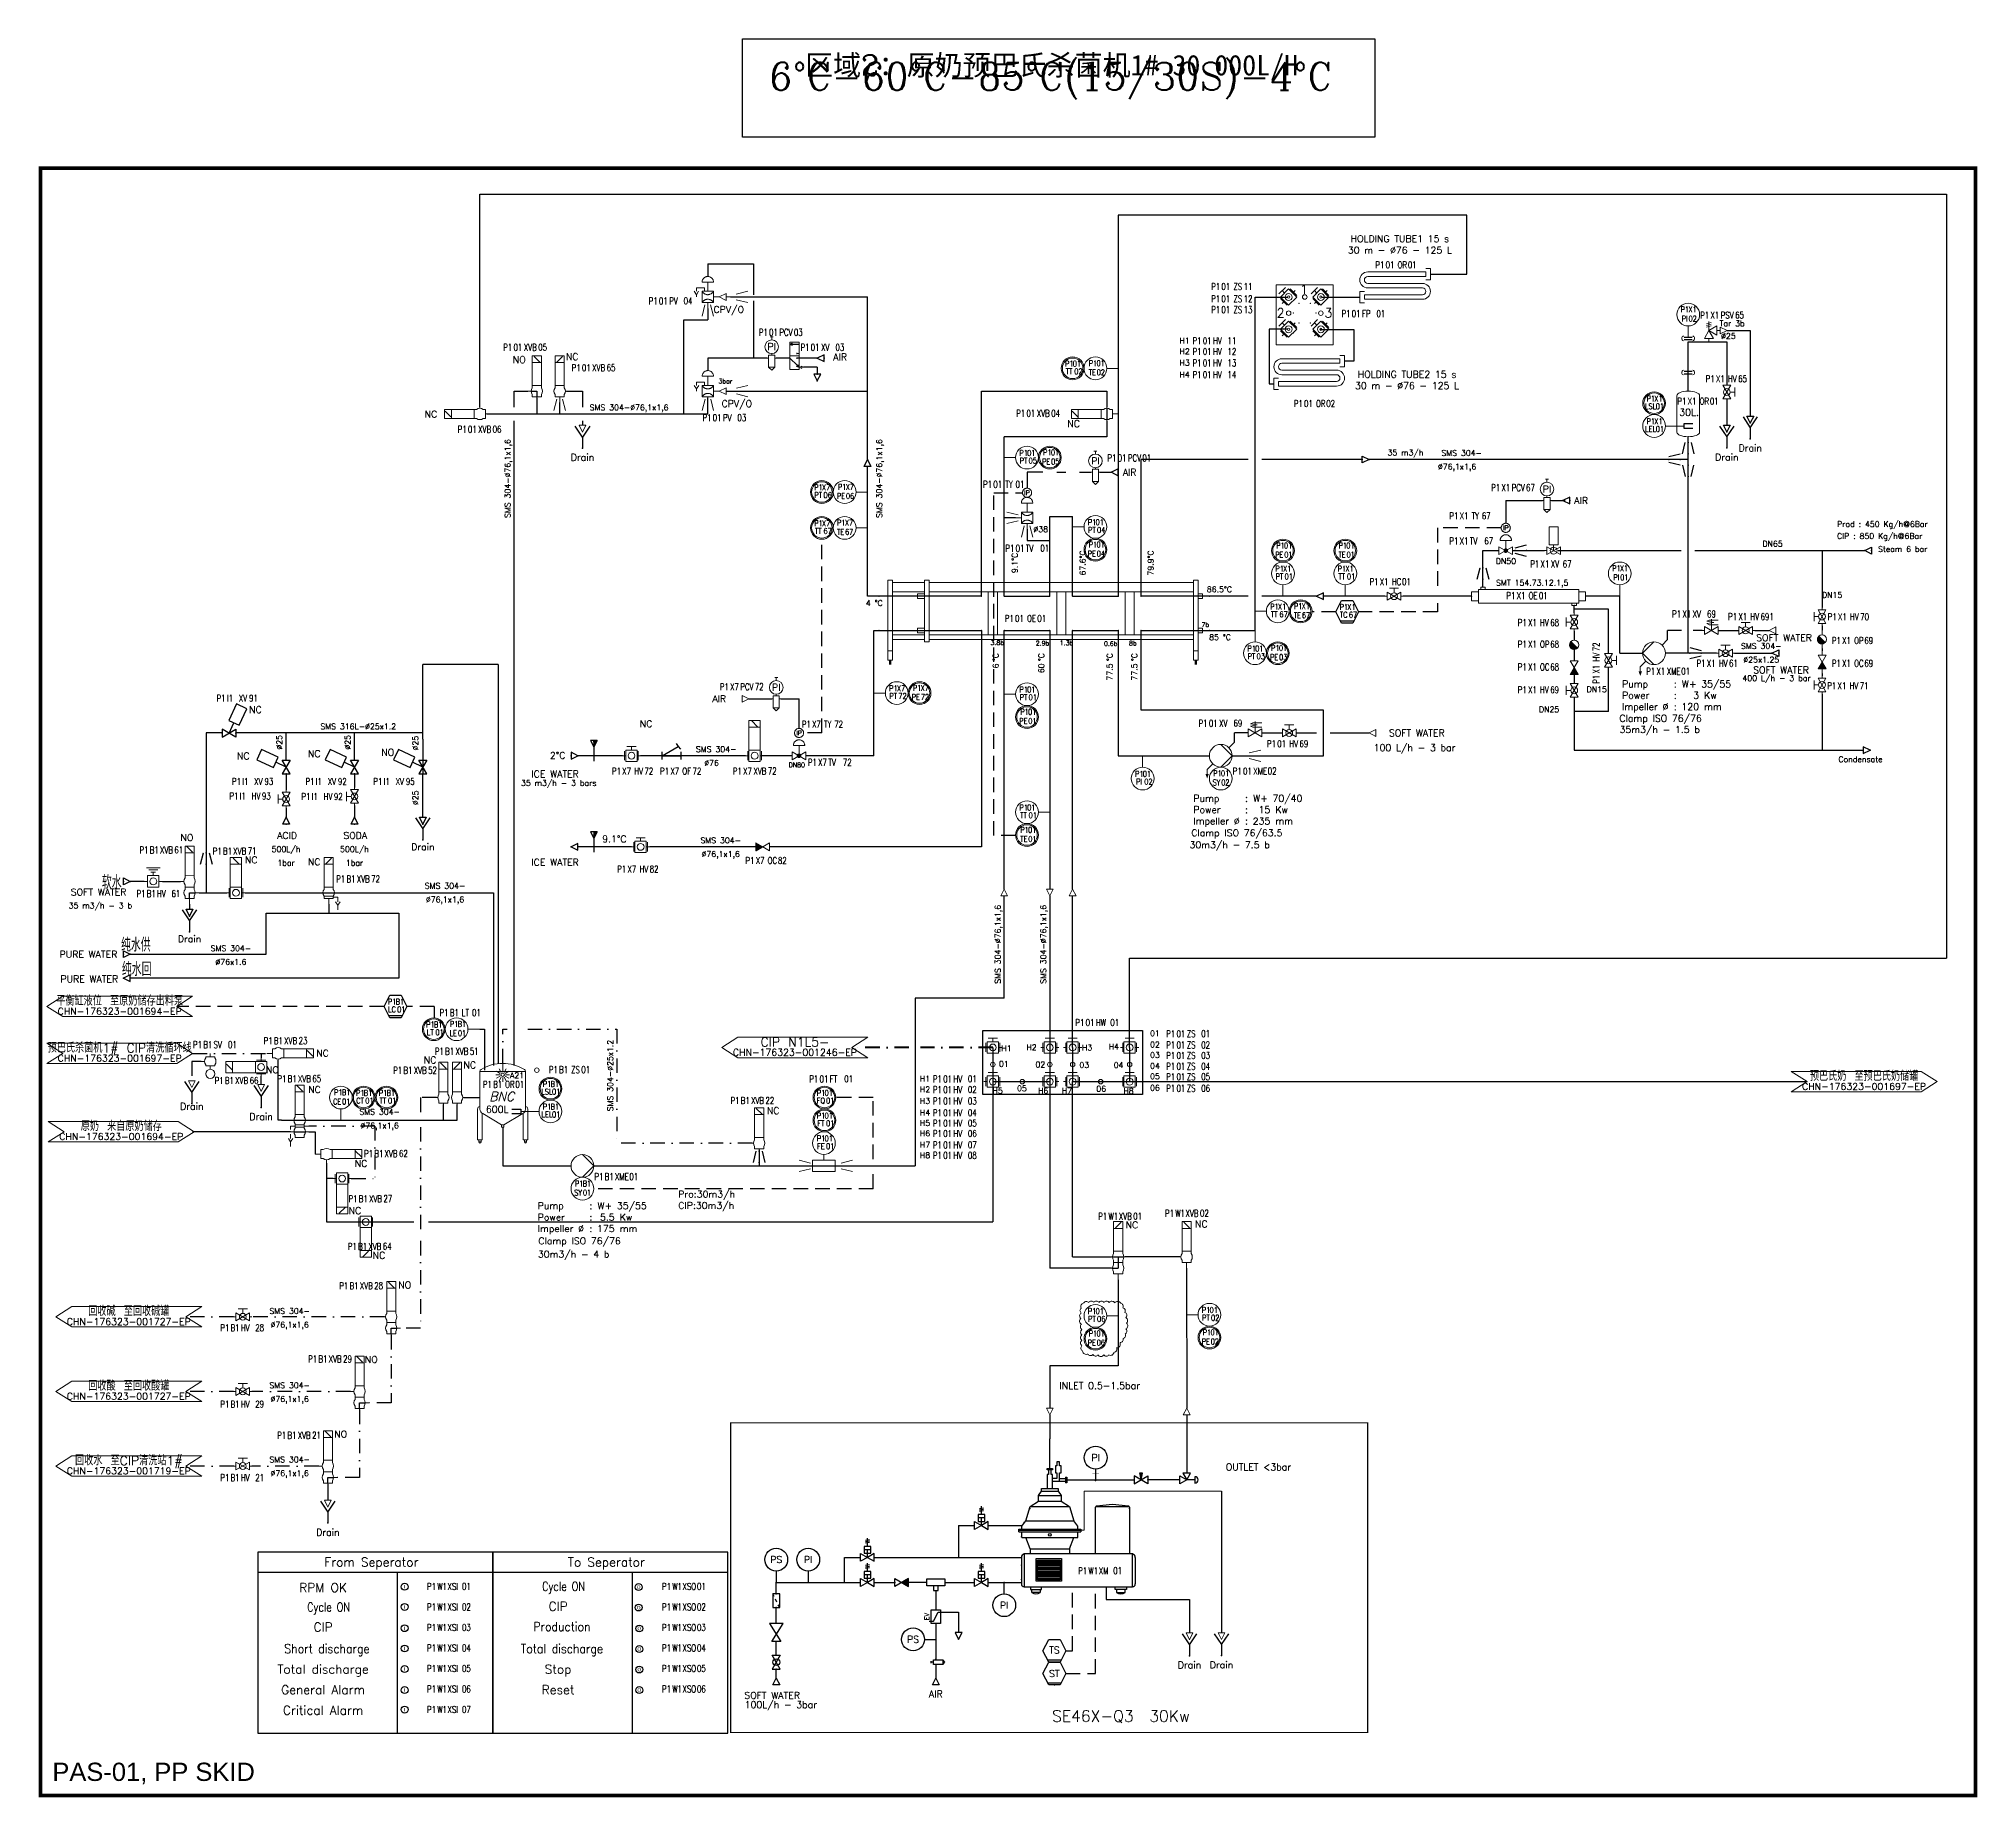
# Model space of a CAD drawing. Header units: inches. Extents: x 12482 to 13333, y 26366 to 27138.
import ezdxf
from ezdxf.enums import TextEntityAlignment as Align

# ---------------------------------------------------------------- set-up
doc = ezdxf.new("R2010")
doc.units = ezdxf.units.IN
doc.header["$MEASUREMENT"] = 0
for name, pattern in [('ACAD_ISO02W100', [15, 12, -3]), ('DASHDOT', [25.4, 12.7, -6.35, 0, -6.35]), ('DASHDOT2', [12.7, 6.35, -3.175, 0, -3.175]), ('DASHED2', [9.525, 6.35, -3.175])]:
    doc.linetypes.add(name, pattern=pattern)
for name, color, linetype, lineweight in [('17 Pipe CIP', 4, 'DASHDOT2', 50), ('20 Pipe Steam Industrial', 231, 'Continuous', 30), ('31 Equipment', 7, 'Continuous', 9), ('33 Instruments Labels', 7, 'Continuous', 9), ('40 TXT Data', 7, 'Continuous', 9)]:
    doc.layers.add(name, color=color, linetype=linetype, lineweight=lineweight)
for name, color, linetype in [('CUVERIE', 7, 'Continuous'), ('FILTER', 7, 'Continuous'), ('LIAISON INSTRUMENTATION', 140, 'DASHED2'), ('MATERIEL-DIVERS', 7, 'Continuous'), ('POMPES', 7, 'Continuous'), ('POMPES-PROCESS', 7, 'Continuous'), ('REGUL', 140, 'DASHED2'), ('REPERES', 7, 'Continuous'), ('techn-data', 7, 'Continuous'), ('techn-data-rouge', 1, 'Continuous'), ('TEXTE', 7, 'Continuous'), ('TEXTES', 7, 'Continuous'), ('TITRE', 7, 'Continuous'), ('TUYAUTERIE-AIR INSTRUMENT', 3, 'Continuous'), ('TUYAUTERIE-EAU', 5, 'Continuous'), ('TUYAUTERIE-EAU UTILITES FROIDE', 142, 'Continuous'), ('TUYAUTERIE-EGOUT', 32, 'Continuous'), ('TUYAUTERIE-GAZ', 3, 'Continuous'), ('TUYAUTERIE-NEP', 4, 'DASHDOT2'), ('TUYAUTERIE-NEP (CONCENTRES + DETERGENTS)', 1, 'Continuous'), ('TUYAUTERIE-PROCESS', 30, 'Continuous'), ('TUYAUTERIE-VAPEUR INDUSTRIELLE', 231, 'Continuous'), ('TXT_ENG', 7, 'Continuous'), ('TXT_FR', 7, 'Continuous'), ('VANNES', 7, 'Continuous'), ('ZN', 1, 'Continuous')]:
    doc.layers.add(name, color=color, linetype=linetype)
doc.layers.add('Revision', color=1, linetype='Continuous', lineweight=15, plot=False)
doc.layers.get('33 Instruments Labels').off()
doc.layers.get('REPERES').off()
doc.styles.add('ACISOTS', font='isocp.shx', dxfattribs={"height": 1, "bigfont": 'gbcbig.shx'})
doc.styles.add('ARIAL', font='arial.ttf')
doc.styles.add('ITALICT', font='italict')
doc.styles.add('ROMANC', font='romanc')
doc.styles.add('ROMANS', font='ROMANS.SHX')
doc.styles.add('S', font='SIMPLEX')
doc.styles.get("Standard").update_dxf_attribs({"font": 'arial.ttf'})
doc.styles.add('SWISS', font='swiss.ttf')
doc.styles.add('USER1', font='TXT.SHX', dxfattribs={"bigfont": 'gbcbig.shx'})
doc.linetypes.add('Amzigzag', pattern='A,0.0001,[136,genltshp.shx,S=0.04,R=0,X=0,Y=0],-11', length=11.0001)

msp = doc.modelspace()

# ---------------------------------------------------------------- texts
at = {"layer": '40 TXT Data', "char_height": 4, "attachment_point": 5, "style": 'ROMANS'}
for s, insert in [('1', (13037.47, 27028.03)), ('2', (13027.19, 27017.65)), ('3', (13048.14, 27017.65))]:
    msp.add_mtext(s, dxfattribs=dict(at, insert=insert))
at = {"layer": 'MATERIEL-DIVERS', "style": 'ITALICT'}
msp.add_text('BNC', height=4, dxfattribs=at).set_placement((12685.52, 26671.75), align=Align.CENTER)
at = {"layer": 'MATERIEL-DIVERS', "style": 'ROMANS'}
for s, p in [('PI', (12946.06, 26515.3)), ('PS', (12805.96, 26470.57)), ('PI', (12819.96, 26470.57)), ('PI', (12905.96, 26450.53)), ('PS', (12865.96, 26435.53)), ('TS', (12927.96, 26430.88)), ('ST', (12927.96, 26420.53))]:
    msp.add_text(s, height=3, dxfattribs=at).set_placement(p, align=Align.MIDDLE)
at = {"layer": 'MATERIEL-DIVERS', "style": 'S'}
msp.add_text('EV', height=2, rotation=90, dxfattribs=at).set_placement((12872.96, 26445.53), align=Align.CENTER)
at = {"layer": 'techn-data', "color": 1, "style": 'ROMANS'}
for s, height, p in [('Tar 3b', 2.5, (13225.22, 27013.02)), ('3bar', 2, (12783.66, 26987.65)), ('35 m3/h', 2.5, (13081.96, 26956.31)), ('DN65', 2.5, (13242.98, 26916.31)), ('DN50', 2.5, (13126.04, 26908.72)), ('86.5°C', 2.5, (13000.34, 26896.31)), ('SMT 154.73.12.1,5', 2.5, (13137.55, 26899.22)), ('DN15', 2.5, (13269.12, 26893.86)), ('4 °C', 2.5, (12848.96, 26890.31)), ('7b', 2, (12994.16, 26880.83)), ('3.8b', 2, (12902.91, 26872.91)), ('2.9b', 2, (12922.74, 26872.69)), ('1.3b', 2, (12933.27, 26872.81)), ('0.6b', 2, (12952.65, 26872.51)), ('8b', 2, (12962.35, 26872.67)), ('85 °C', 2.5, (13000.62, 26875.31)), ('DN15', 2.5, (13165.86, 26852.42)), ('400 L/h - 3 bar', 2.5, (13244.71, 26857.32)), ('DN25', 2.5, (13144.95, 26843.63)), ('DN80', 2, (12815, 26819.27)), ('35 m3/h - 3 bars', 2.5, (12710.54, 26811.36)), ('500L/h', 2.5, (12590.96, 26782.31)), ('500L/h', 2.5, (12620.96, 26782.31)), ('1bar', 2.5, (12590.96, 26776.31)), ('1bar', 2.5, (12620.96, 26776.31))]:
    msp.add_text(s, height=height, dxfattribs=at).set_placement(p, align=Align.MIDDLE_CENTER)
at = {"layer": 'techn-data', "color": 0, "style": 'ROMANS'}
for s, p in [('H1', (12985.1, 27005.46)), ('H2', (12985.1, 27000.77)), ('H3', (12985.1, 26995.74)), ('H4', (12985.1, 26990.57)), ('01', (12972.08, 26701.5)), ('H1', (12906.92, 26694.9)), ('H2', (12917.92, 26695.3)), ('H3', (12942.33, 26695.22)), ('H4', (12954.05, 26695.68)), ('02', (12972.08, 26696.56)), ('03', (12972.08, 26691.98)), ('H1', (12871.23, 26681.55)), ('01', (12905.79, 26688.09)), ('02', (12921.8, 26687.8)), ('03', (12941.08, 26687.6)), ('04', (12956.12, 26687.55)), ('04', (12972.08, 26687.21)), ('05', (12972.08, 26682.63)), ('H2', (12871.23, 26676.86)), ('H5', (12903.08, 26676.29)), ('05', (12913.72, 26677.33)), ('H6', (12923.04, 26676.32)), ('H7', (12933.5, 26676.32)), ('06', (12948.5, 26677.16)), ('H8', (12960.48, 26676.18)), ('06', (12972.08, 26677.57)), ('H3', (12871.23, 26671.83)), ('H4', (12871.23, 26666.67)), ('H5', (12871.23, 26662.13)), ('H6', (12871.23, 26657.58)), ('H7', (12871.23, 26652.57)), ('H8', (12871.23, 26647.99))]:
    msp.add_text(s, height=2.5, dxfattribs=at).set_placement(p, align=Align.MIDDLE_CENTER)
at = {"layer": 'techn-data', "style": 'ROMANS'}
for s, p in [('%%C25', (13223.59, 27007.52)), ('SMS 304-', (13106.6, 26956.16)), ('%%C76,1x1,6', (13104.6, 26950.16)), ('%%C38', (12921.96, 26922.71)), ('Steam 6 bar', (13300.07, 26914)), ('SMS 304-', (13238.01, 26871.44)), ('%%C25x1.25', (13238.01, 26865.44)), ('SMS 316L-%%C25x1.2', (12622.6, 26836.16)), ('SMS 304-', (12779.6, 26826.16)), ('%%C76', (12777.6, 26820.16)), ('Condensate', (13281.56, 26821.74)), ('SMS 304-', (12781.6, 26786.16)), ('%%C76,1x1,6', (12781.6, 26780.16)), ('SMS 304-', (12660.68, 26766.22)), ('%%C76,1x1,6', (12660.68, 26760.22)), ('SMS 304-', (12566.74, 26738.81)), ('%%C76x1.6', (12566.74, 26732.81)), ('A21', (12692.26, 26683.01)), ('SMS 304-', (12632.01, 26667.03)), ('%%C76,1x1,6', (12632.01, 26661.03)), ('SMS 304-', (12592.53, 26579.61)), ('%%C76,1x1,6', (12592.53, 26573.61)), ('SMS 304-', (12592.53, 26547.01)), ('%%C76,1x1,6', (12592.53, 26541.01)), ('SMS 304-', (12592.53, 26514.44)), ('%%C76,1x1,6', (12592.53, 26508.44))]:
    msp.add_text(s, height=2.5, dxfattribs=at).set_placement(p, align=Align.MIDDLE_CENTER)
at = {"layer": 'techn-data', "color": 1, "style": 'ROMANS'}
for s, p in [('CIP : 850 Kg/h@6Bar', (13271.28, 26918.47)), ('Prod : 450 Kg/h@6Bar', (13271.28, 26923.71)), ('35 m3/h - 3 b', (12495.59, 26756.29))]:
    msp.add_text(s, height=2.5, dxfattribs=at).set_placement(p)
for s, p in [('9.1°C', (12910.59, 26907.91)), ('67.6°C', (12940.37, 26907.91)), ('79.9°C', (12970.16, 26907.91))]:
    msp.add_text(s, height=2.5, rotation=90, dxfattribs=at).set_placement(p, align=Align.MIDDLE_CENTER)
at = {"layer": 'techn-data', "style": 'ROMANS'}
for p in [(12587.96, 26829.18), (12617.96, 26829.18), (12647.68, 26828.83), (12647.71, 26804.83)]:
    msp.add_text('%%C25', height=2.5, rotation=90, dxfattribs=at).set_placement(p, align=Align.MIDDLE_CENTER)
at = {"layer": 'techn-data', "color": 1, "style": 'ROMANS'}
for s, height, p in [('100 L/h - 3 bar', 3, (13085.96, 26826.6)), ('INLET 0.5-1.5bar', 3, (12947.83, 26546.88)), ('OUTLET <3bar', 3, (13017.48, 26511.19)), ('100L/h - 3bar', 3, (12807.99, 26406.68)), ('SE46X-Q3  30Kw', 5, (12957.15, 26401.64))]:
    msp.add_text(s, height=height, dxfattribs=at).set_placement(p, align=Align.MIDDLE)
at = {"layer": 'TEXTE', "style": 'ROMANS'}
msp.add_text('SOFT WATER', height=3, dxfattribs=at).set_placement((13246.7, 26860.93), align=Align.MIDDLE)
at = {"layer": 'TEXTES', "style": 'ROMANS'}
for s, p in [('CPV/O', (12778.44, 27017.64)), ('NO', (12690.41, 26995.63)), ('NC', (12713.67, 26996.95)), ('AIR', (12830.95, 26996.81)), ('CPV/O', (12781.96, 26976.31)), ('NC', (12651.72, 26971.71)), ('NC', (12933.64, 26967.53)), ('NC', (12574.73, 26842.04)), ('NC', (12746.11, 26835.83)), ('NO', (12632.71, 26823.33)), ('NC', (12569.42, 26821.73)), ('NC', (12600.56, 26822.68)), ('NO', (12544.62, 26785.9)), ('NC', (12572.9, 26776.1)), ('NC', (12600.51, 26775.23)), ('NC', (12604.15, 26691.27)), ('NC', (12651.36, 26688.31)), ('NC', (12582.13, 26683.97)), ('NC', (12668.75, 26686.06)), ('NC', (12600.64, 26675.31)), ('NC', (12801.85, 26666.08)), ('NC', (12621.07, 26642.89)), ('NC', (12618.4, 26622.15)), ('NC', (12959.21, 26615.92)), ('NC', (12989.66, 26616.32)), ('NC', (12628.94, 26602.59)), ('NO', (12640.18, 26589.58)), ('NO', (12625.48, 26556.87)), ('NO', (12612.09, 26524.11))]:
    msp.add_text(s, height=3, dxfattribs=at).set_placement(p)
at = {"layer": 'TXT_ENG'}
for s, height, style, p in [('AIR', 3, 'ROMANS', (12960.95, 26947.71)), ('AIR', 3, 'ROMANS', (13159.02, 26935.31)), ('ACID', 3, 'ROMANS', (12591.4, 26788.31)), ('SODA', 3, 'ROMANS', (12621.28, 26788.31)), ('软水', 6, 'ACISOTS', (12514.46, 26768.09)), ('SOFT WATER', 3, 'ROMANS', (12508.73, 26763.47)), ('纯水供', 6, 'ACISOTS', (12525.04, 26740.67)), ('PURE WATER', 3, 'ROMANS', (12504.27, 26736.2)), ('纯水回', 6, 'ACISOTS', (12525.42, 26729.97)), ('PURE WATER', 3, 'ROMANS', (12504.65, 26725.31)), ('600L', 3, 'ROMANS', (12683.56, 26668.15))]:
    msp.add_text(s, height=height, dxfattribs=dict(at, style=style)).set_placement(p, align=Align.MIDDLE)
at = {"layer": 'TXT_FR', "style": 'ROMANS'}
for s, p in [('HOLDING TUBE1 15 s', (13079.51, 27050.18)), ('30 m - %%C76 - 125 L', (13079.51, 27045.18)), ('HOLDING TUBE2 15 s', (13082.64, 26990.71)), ('30 m - %%C76 - 125 L', (13082.64, 26985.71))]:
    msp.add_text(s, height=3, dxfattribs=at).set_placement(p, align=Align.MIDDLE_CENTER)
msp.add_text('AIR', height=3, dxfattribs=at).set_placement((12780.96, 26848.31), align=Align.MIDDLE)
for s, p in [('Clamp ISO 76/76', (13175.8, 26838.26)), ('35m3/h - 1.5 b', (13175.87, 26833.3)), ('30m3/h - 7.5 b', (12987.24, 26782.71)), ('Clamp ISO 76/63.5', (12988.01, 26787.96)), ('30m3/h - 4 b', (12701.41, 26603.07)), ('Clamp ISO 76/76', (12701.62, 26608.9))]:
    msp.add_text(s, height=3, dxfattribs=at).set_placement(p)
at = {"layer": 'TXT_FR', "color": 1, "style": 'ROMANS'}
for s, p in [('2°C', (12710.07, 26821.94)), ('9.1°C', (12734.96, 26785.31))]:
    msp.add_text(s, height=3, dxfattribs=at).set_placement(p, align=Align.CENTER)
at = {"layer": 'TXT_FR', "style": 'ROMANS'}
for s, height, p in [('ICE WATER', 3, (12708.94, 26813.83)), ('ICE WATER', 3, (12708.94, 26775.07)), ('From Seperator', 3.9, (12628.38, 26467.49)), ('To Seperator', 3.9, (12731.45, 26467.49)), ('RPM OK', 3.9, (12607.18, 26456.29)), ('CIP', 3.9, (12710.25, 26448.08)), ('CIP', 3.9, (12607.18, 26439)), ('Total discharge', 3.9, (12607.18, 26420.49)), ('Stop', 3.9, (12710.25, 26420.49)), ('General Alarm', 3.9, (12607.18, 26411.47)), ('Reset', 3.9, (12710.25, 26411.47)), ('Critical Alarm', 3.9, (12607.18, 26402.46))]:
    msp.add_text(s, height=height, dxfattribs=at).set_placement(p, align=Align.CENTER)
at = {"layer": 'TXT_FR', "color": 1, "style": 'ROMANS'}
for s, p in [('Pro:30m3/h', (12762.98, 26629.41)), ('CIP:30m3/h', (12762.98, 26624.44))]:
    msp.add_text(s, height=3, dxfattribs=at).set_placement(p)
at = {"layer": 'TXT_FR', "style": 'ROMANS'}
for s, width, p in [('Cycle ON', 0.8, (12712.69, 26456.85)), ('Cycle ON', 0.8, (12609.62, 26447.77)), ('Production', 0.9, (12711.96, 26439.19)), ('Short discharge', 0.9, (12608.89, 26429.5)), ('Total discharge', 0.9, (12711.96, 26429.5))]:
    msp.add_text(s, height=3.9, dxfattribs=dict(at, width=width)).set_placement(p, align=Align.CENTER)
for s, p in [('SOFT WATER', (12791.96, 26410.93)), ('AIR', (12872.96, 26411.53))]:
    msp.add_text(s, height=3, dxfattribs=at).set_placement(p, align=Align.MIDDLE_LEFT)
at = {"layer": 'TXT_FR', "attachment_point": 5}
for s, insert, char_height, width, style in [(' 6°C-60°C-85°C(15/30S)-4°C', (12926.29, 27119.46), 12, 77.4114, 'ROMANC'), ('{\\fSimSun|b0|i0|c134|p2;区域\\Fromanc|c134;2\\fSimSun|b0|i0|c134|p2;：原奶预巴氏杀菌机1# 30 000L/H}', (12926.74, 27125.28), 9, 294.206, 'ROMANC'), ('30L.', (13206.37, 26974), 3, 16.3294, 'ROMANS'), ('SOFT WATER', (13248.01, 26875.08), 3, 55, 'ROMANS'), ('SOFT WATER', (13086.93, 26833.31), 3, 55, 'ROMANS')]:
    msp.add_mtext(s, dxfattribs=dict(at, insert=insert, char_height=char_height, width=width, style=style))
at = {"layer": 'ZN', "insert": (12532.85, 26376.67), "char_height": 8, "attachment_point": 5, "style": 'ARIAL'}
msp.add_mtext('PAS-01, PP SKID', dxfattribs=at)

# ---------------------------------------------------------------- blocks, each defined once
blk = doc.blocks.new('FLE23-A')
at = {"color": 7}
for p, q in [((0, 1.5), (-3, 0)), ((-3, 0), (0, -1.5)), ((0, -1.5), (0, 1.5))]:
    blk.add_line(p, q, dxfattribs=at)
at = {"layer": 'MATERIEL-DIVERS', "color": 7, "extrusion": (-1, 0, 0)}
blk.add_point((-3, 0), dxfattribs=at)
at = {"layer": 'MATERIEL-DIVERS', "color": 2}
for p in [(-3, 0), (0, 0)]:
    blk.add_point(p, dxfattribs=at)
at = {"layer": 'MATERIEL-DIVERS', "color": 7, "extrusion": (1, 0, 0)}
blk.add_point((0, 0), dxfattribs=at)
blk = doc.blocks.new('CR')
at = {"color": 7}
for p, q in [((-2.5, 2.5), (2.5, 1.25)), ((2.5, 1.25), (2.5, 1.25)), ((2.5, -1.25), (-2.5, -2.5))]:
    blk.add_line(p, q, dxfattribs=at)
at = {"color": 7, "extrusion": (-1, 0, 0)}
blk.add_point((-2.5, 0), dxfattribs=at)
at = {"color": 7, "extrusion": (1, 0, 0)}
blk.add_point((2.5, 0), dxfattribs=at)
blk = doc.blocks.new('SMS-304-25')
at = {"layer": 'techn-data', "style": 'ROMANS'}
blk.add_text('SMS 304-%%C25x1.2', height=2.5, dxfattribs=at).set_placement((1.64, 2.84), align=Align.MIDDLE_CENTER)
blk = doc.blocks.new('EGOUT')
at = {"color": 7}
for p, q in [((-3.2, 9.61), (0, 4.81)), ((0, 4.81), (3.2, 9.61)), ((0, 4.81), (0, 0))]:
    blk.add_line(p, q, dxfattribs=at)
at = {"color": 7, "extrusion": (0, -1, 0)}
blk.add_point((0, 0), dxfattribs=at)
at = {"layer": 'POMPES-PROCESS', "style": 'ROMANS'}
blk.add_attdef('EGOUT', text='', height=3, dxfattribs=at).set_placement((0, -4), align=Align.MIDDLE)
blk = doc.blocks.new('FLE23')
at = {"color": 7}
for p, q in [((0, -1.5), (0, 1.5)), ((0, 1.5), (3, 0)), ((3, 0), (0, -1.5))]:
    blk.add_line(p, q, dxfattribs=at)
at = {"layer": 'MATERIEL-DIVERS', "color": 2}
for p in [(0, 0), (3, 0)]:
    blk.add_point(p, dxfattribs=at)
at = {"layer": 'MATERIEL-DIVERS', "color": 7, "extrusion": (-1, 0, 0)}
blk.add_point((0, 0), dxfattribs=at)
at = {"layer": 'MATERIEL-DIVERS', "color": 7, "extrusion": (1, 0, 0)}
blk.add_point((3, 0), dxfattribs=at)
blk = doc.blocks.new('APV-TNK-SMALL-12')
at = {"layer": '31 Equipment', "color": 7}
for p, q in [((9.99, 31.45), (-9.99, 31.45)), ((-9.98, 31.46), (-9.98, 14.84)), ((9.99, 14.84), (9.99, 31.46)), ((-11, 15), (-11, 1.5)), ((-9, 1.5), (-9, 13.1)), ((-0.5, 8), (-8.76, 13)), ((8.77, 13), (0.5, 8)), ((9, 1.5), (9, 13.1)), ((11, 15), (11, 1.5)), ((-0.5, 8), (-0.5, 7)), ((-0.5, 8), (0.5, 8)), ((-0.5, 7), (0.5, 7)), ((0.5, 7), (0.5, 8))]:
    blk.add_line(p, q, dxfattribs=at)
at = {"layer": '31 Equipment'}
for p, q in [((-9, 1.5), (-11, 1.5)), ((11, 1.5), (9, 1.5))]:
    blk.add_line(p, q, dxfattribs=at)
at = {"layer": '31 Equipment', "ltscale": 38}
for p, q in [((-10.5, 0.5), (-10.5, 1.5)), ((-9.5, 0.5), (-10.5, 0.5)), ((-9.5, 1.5), (-9.5, 0.5)), ((9.5, 0.5), (9.5, 1.5)), ((10.5, 0.5), (9.5, 0.5)), ((10.5, 1.5), (10.5, 0.5))]:
    blk.add_line(p, q, dxfattribs=at)
at = {"layer": '31 Equipment', "color": 7}
for centre, radius, start, end in [((0, 16.83), 18.17, 58.41559, 121.55262), ((-8.98, 31.46), 1, 121.55262, 180), ((8.99, 31.46), 1, 0, 58.41559), ((-10, 15), 1, 90, 180), ((-7.98, 14.84), 2, 180, 247.0521), ((7.99, 14.84), 2, 292.92826, 0), ((10, 15), 1, 0, 90)]:
    blk.add_arc(centre, radius, start, end, dxfattribs=at)
at = {"layer": '31 Equipment', "ltscale": 38}
for centre in [(-10, 0.5), (10, 0.5)]:
    blk.add_arc(centre, 0.5, 180, 0, dxfattribs=at)
blk.add_point((0, 7), dxfattribs=at)
blk = doc.blocks.new('APV-PMP-GEN-CENTR-1')
at = {"layer": '31 Equipment', "ltscale": 38}
for p, q in [((-5, 0), (-7, 0)), ((5, 0), (0, 5)), ((5, 0), (0, -5)), ((5, 0), (7, 0))]:
    blk.add_line(p, q, dxfattribs=at)
blk.add_circle((0, 0), 5, dxfattribs=at)
blk = doc.blocks.new('TEXT-PUMP_caract_ANGLAIS')
at = {"layer": 'techn-data', "style": 'ROMANS'}
for s, p in [('Pump', (-22, 9)), ('Power', (-22, 4)), ('Impeller %%C', (-22, -1)), ('Kw', (14, 4)), ('mm', (14, -1))]:
    blk.add_text(s, height=3, dxfattribs=at).set_placement(p)
for p in [(2, 9), (2, 4), (2, -1)]:
    blk.add_text(':', height=3, dxfattribs=at).set_placement(p, align=Align.RIGHT)
blk.add_attdef('Type', (4.23, 9), '', height=3, dxfattribs=at)
for tag, p in [('Pui', (11.76, 4)), ('Dia', (11.76, -1))]:
    blk.add_attdef(tag, text='', height=3, dxfattribs=at).set_placement(p, align=Align.RIGHT)
blk = doc.blocks.new('REPNORM1')
at = {"layer": 'TEXTES', "style": 'ROMANS', "width": 0.75}
for tag, p in [('ZONE', (-9.75, -1.25)), ('SOUSZONE', (-5.25, -1.25)), ('ELEMENT', (-0.75, -1.25)), ('NUM', (5.59, -1.22))]:
    blk.add_attdef(tag, p, '', height=3, dxfattribs=at)
blk = doc.blocks.new('APV-FCE-GEN-REDCON-1')
at = {"layer": '31 Equipment', "color": 7}
for p, q in [((-2.5, 2.5), (2.5, 1.25)), ((2.5, 1.25), (2.5, 1.25)), ((2.5, -1.25), (-2.5, -2.5))]:
    blk.add_line(p, q, dxfattribs=at)
blk = doc.blocks.new('APV-VLV-SSEAT-SW41-3')
at = {"layer": '31 Equipment', "ltscale": 38}
for p, q in [((1.25, 15.25), (-1.25, 12.75)), ((-2, 2.5), (-2, 1.5)), ((2, 2.5), (2, 1.5)), ((2.5, 0), (4, 0)), ((-2, -2.5), (-2, -1.5)), ((2, -2.5), (-2, -2.5)), ((-2, -2.5), (2, -2.5)), ((0, -2.5), (0, -5)), ((2, -2.5), (2, -1.5))]:
    blk.add_line(p, q, dxfattribs=at)
for points in [[(-2, 12.5), (2, 12.5), (2, 15.5), (-2, 15.5)], [(-2, 2.5), (2, 2.5), (2, 12.5), (-2, 12.5)]]:
    blk.add_lwpolyline(points, close=True, dxfattribs=at)
for start, end in [(143.1301, 216.8699), (323.1301, 36.8699)]:
    blk.add_arc((0, 0), 2.5, start, end, dxfattribs=at)
blk = doc.blocks.new('APV-TNK-ACC-SPRAYBALL-1')
at = {"layer": '31 Equipment'}
for p, q in [((0, -3.81), (0, 0)), ((-1.19, -5), (-3.05, -5)), ((-1.03, -4.4), (-2.65, -3.47)), ((-1.03, -5.6), (-2.65, -6.53)), ((-0.6, -3.97), (-1.53, -2.35)), ((-0.6, -6.03), (-1.53, -7.65)), ((0, -6.19), (0, -8.05)), ((0.6, -3.97), (1.53, -2.35)), ((0.6, -6.03), (1.53, -7.65)), ((1.03, -4.4), (2.65, -3.47)), ((1.03, -5.6), (2.65, -6.53)), ((1.19, -5), (3.05, -5))]:
    blk.add_line(p, q, dxfattribs=at)
blk.add_circle((0, -5), 0.738, dxfattribs=at)
blk = doc.blocks.new('APV-INS-POS-GEN-1')
at = {"layer": '31 Equipment', "color": 5}
blk.add_circle((0, 0), 1, dxfattribs=at)
blk = doc.blocks.new('REPNORM')
at = {"layer": 'TEXTES', "style": 'ROMANS', "width": 0.75}
for tag, p in [('ZONE', (-9.75, -1.25)), ('SOUSZONE', (-5.25, -1.25)), ('ELEMENT', (0, -1.25)), ('NUM', (4.5, -1.25))]:
    blk.add_attdef(tag, p, '', height=3, dxfattribs=at)
blk = doc.blocks.new('APV-INS-F-PLC-LC')
at = {"layer": '31 Equipment', "lineweight": -3}
for p, q in [((-5, 0), (-2.5, 5)), ((-2.5, -5), (-5, 0)), ((-2.5, 5), (2.5, 5)), ((2.5, 5), (5, 0)), ((5, 0), (2.5, -5)), ((-3, -4), (3, -4)), ((2.5, -5), (-2.5, -5))]:
    blk.add_line(p, q, dxfattribs=at)
blk = doc.blocks.new('REPINS2')
at = {"layer": 'TEXTES', "style": 'ROMANS', "width": 0.7}
for tag, p in [('ZONE', (-3.35, 0.8)), ('SOUSZONE', (0.05, 0.8)), ('NUM', (0.7, -2.6))]:
    blk.add_attdef(tag, p, '', height=2.5, dxfattribs=at)
blk.add_attdef('ELEMENT', text='', height=2.5, dxfattribs=at).set_placement((-1.56, -2.59), align=Align.CENTER)
blk = doc.blocks.new('SMS-304-76')
at = {"layer": 'techn-data', "style": 'ROMANS'}
blk.add_text('SMS 304-%%C76,1x1,6', height=2.5, dxfattribs=at).set_placement((1.64, 2.84), align=Align.MIDDLE_CENTER)
blk = doc.blocks.new('APV-SIGN-ARW-FLOW-1')
at = {"layer": '31 Equipment'}
for p, q in [((-1.5, -1.5), (-1.5, 1.5)), ((-1.5, 1.5), (1.5, 0)), ((1.5, 0), (-1.5, -1.5))]:
    blk.add_line(p, q, dxfattribs=at)
blk = doc.blocks.new('APV-VLV-MODUL-CPVO-1')
at = {"layer": '31 Equipment'}
for p, q in [((-8, 0), (-10, 0)), ((1.5, 2.5), (1.5, 4)), ((1.5, 4), (5, 4)), ((4, 2.5), (5, 1)), ((5, 2.5), (5, 4)), ((5, 1), (6, 2.5)), ((5, 1), (5, 0))]:
    blk.add_line(p, q, dxfattribs=at)
at = {"layer": '31 Equipment', "color": 7}
for p, q in [((-8, -1.5), (-8, 1.5)), ((-8, 1.5), (-5, 0)), ((-5, 0), (-8, -1.5))]:
    blk.add_line(p, q, dxfattribs=at)
at = {"layer": '31 Equipment', "linetype": 'ACAD_ISO02W100', "ltscale": 38}
for p, q in [((-2.5, 0), (-5, 0)), ((2.5, 6.5), (-2.5, 6.5)), ((2.5, 2.5), (-2.5, 2.5)), ((-2.5, 2.5), (-2.5, -2.5)), ((0, 2.5), (0, 6.5)), ((2.5, -2.5), (2.5, 2.5)), ((-2.5, -2.5), (2.5, -2.5)), ((0, -2.5), (0, -5))]:
    blk.add_line(p, q, dxfattribs=at)
for centre, radius, start, end in [((0, 6.5), 2.5, 0, 180), ((0, 3.83), 2.83, 208.07249, 331.92751), ((0, -3.83), 2.83, 28.07249, 151.92751)]:
    blk.add_arc(centre, radius, start, end, dxfattribs=at)
blk = doc.blocks.new('APV-PNE-GEN-PRESREGL-1')
at = {"layer": '31 Equipment', "color": 7}
for p, q in [((-0.67, 9.33), (0.67, 9.33)), ((0, 8), (0, 9.33)), ((-1.33, 0), (-2, 0)), ((-1.33, -4), (-1.33, 1.33)), ((-1.33, 1.33), (1.33, 1.33)), ((1.33, 1.33), (1.33, -4)), ((1.33, 0), (2, 0)), ((-1.33, -4), (0, -5.33)), ((1.33, -4), (-1.33, -4)), ((0, -5.33), (1.33, -4))]:
    blk.add_line(p, q, dxfattribs=at)
at = {"layer": '31 Equipment'}
blk.add_line((0, 2), (0, 1.33), dxfattribs=at)
blk.add_circle((0, 5), 3, dxfattribs=at)
at = {"layer": '31 Equipment', "style": 'ROMANS'}
blk.add_text('PI', height=3, dxfattribs=at).set_placement((0, 5), align=Align.MIDDLE)
blk = doc.blocks.new('APV-PNE-SPOOLV-32-1')
at = {"layer": '31 Equipment'}
h = blk.add_hatch(dxfattribs=at)
h.set_pattern_fill('ANSI31', color=256, scale=0.01, style=0)
h.set_pattern_definition([(45, (-8, 6e-14), (-0.02245064, 0.02245064), [])])
h.paths.add_polyline_path([(-8, 2), (-8.5, 1), (-7.5, 1)])
h = blk.add_hatch(dxfattribs=at)
h.set_pattern_fill('ANSI31', color=256, scale=0.01, angle=225, style=0)
h.set_pattern_definition([(270, (0.585786, -0.585786), (0.03175, 0), [])])
h.paths.add_polyline_path([(2, -2), (1.65, -0.94), (0.94, -1.65)])
at = {"layer": '31 Equipment', "color": 7}
for p, q in [((3, 2), (-9, 2)), ((-9, 2), (-9, -2)), ((-3, 2), (-3, -2)), ((3, -2), (3, 2)), ((-9, -2), (3, -2)), ((-4.25, -1), (-3.75, -1)), ((-4, -2), (-4, -1)), ((-2.25, -1), (-1.75, -1))]:
    blk.add_line(p, q, dxfattribs=at)
at = {"layer": '31 Equipment'}
for p, q in [((-8.5, 1), (-8, 2)), ((-7.5, 1), (-8.5, 1)), ((-8, 2), (-7.5, 1)), ((-2, 2), (-2, 3)), ((-2, -2), (-2, -1)), ((-2, -2), (-2, -3)), ((0.94, -1.65), (1.65, -0.94)), ((2, -2), (0.94, -1.65)), ((1.5, -3), (2.5, -3)), ((2, -4), (1.5, -3)), ((1.65, -0.94), (2, -2)), ((2, -2), (2, -3)), ((2.5, -3), (2, -4))]:
    blk.add_line(p, q, dxfattribs=at)
at = {"layer": '31 Equipment', "lineweight": 30}
for p, q in [((-8, -2), (-8, 1)), ((-2, 2), (1.29, -1.29))]:
    blk.add_line(p, q, dxfattribs=at)
blk = doc.blocks.new('APV-VLV-SSEAT-SW42-3')
at = {"layer": '31 Equipment', "ltscale": 38}
for p, q in [((1.25, 15.25), (-1.25, 12.75)), ((-2, 2.5), (-2, 1.5)), ((2, 2.5), (2, 1.5)), ((-2, -2.5), (-2, -1.5)), ((2, -2.5), (-2, -2.5)), ((-2, -2.5), (2, -2.5)), ((0, -2.5), (0, -5)), ((2, -2.5), (2, -1.5))]:
    blk.add_line(p, q, dxfattribs=at)
at = {"layer": '31 Equipment'}
for p, q in [((-4, 0), (-2.5, 0)), ((2.5, 0), (4, 0))]:
    blk.add_line(p, q, dxfattribs=at)
at = {"layer": '31 Equipment', "lineweight": 30}
blk.add_line((2.5, 0), (-2.5, 0), dxfattribs=at)
at = {"layer": '31 Equipment', "ltscale": 38}
for points in [[(-2, 12.5), (2, 12.5), (2, 15.5), (-2, 15.5)], [(-2, 2.5), (2, 2.5), (2, 12.5), (-2, 12.5)]]:
    blk.add_lwpolyline(points, close=True, dxfattribs=at)
for start, end in [(143.1301, 216.8699), (323.1301, 36.8699)]:
    blk.add_arc((0, 0), 2.5, start, end, dxfattribs=at)
blk = doc.blocks.new('*X62')
at = {"color": 0}
for p, q in [((-106.9, 13.3), (-106.7, 13.5)), ((-106.9, 13.4), (-106.8, 13.5)), ((-106.9, 13.4), (-106.9, 13.5)), ((-102, 8.5), (-106.9, 13.5)), ((-102, 8.4), (-106.9, 13.4)), ((-106.8, 13.1), (-106.4, 13.5)), ((-106.8, 13.2), (-106.5, 13.5)), ((-106.8, 13.2), (-106.5, 13.5)), ((-106.8, 13.3), (-106.6, 13.5)), ((-102, 8.6), (-106.8, 13.5)), ((-102, 8.4), (-106.8, 13.2)), ((-106.7, 12.9), (-106.1, 13.5)), ((-106.7, 13), (-106.2, 13.5)), ((-106.7, 13), (-106.3, 13.5)), ((-102, 8.7), (-106.7, 13.5)), ((-102, 8.8), (-106.7, 13.5)), ((-102, 8.3), (-106.7, 13)), ((-106.6, 12.7), (-105.7, 13.5)), ((-106.6, 12.7), (-105.8, 13.5)), ((-106.6, 12.8), (-105.9, 13.5)), ((-106.6, 12.9), (-106, 13.5)), ((-102, 8.9), (-106.6, 13.5)), ((-102, 8.2), (-106.6, 12.9)), ((-102, 8.1), (-106.6, 12.7)), ((-106.5, 12.5), (-105.5, 13.5)), ((-106.5, 12.6), (-105.6, 13.5)), ((-106.5, 12.6), (-105.7, 13.5)), ((-102, 9), (-106.5, 13.5)), ((-102, 8), (-106.5, 12.5)), ((-106.4, 12.3), (-105.2, 13.5)), ((-106.4, 12.4), (-105.3, 13.5)), ((-106.4, 12.4), (-105.4, 13.5)), ((-102, 9.1), (-106.4, 13.5)), ((-102, 7.9), (-106.4, 12.3)), ((-106.3, 12.1), (-104.9, 13.5)), ((-106.3, 12.2), (-104.9, 13.5)), ((-106.3, 12.2), (-105, 13.5)), ((-106.3, 12.3), (-105.1, 13.5)), ((-102, 9.2), (-106.3, 13.5)), ((-102, 7.8), (-106.3, 12.2)), ((-106.2, 11.9), (-104.6, 13.5)), ((-106.2, 12), (-104.7, 13.5)), ((-106.2, 12), (-104.8, 13.5)), ((-102, 9.2), (-106.2, 13.5)), ((-102, 7.7), (-106.2, 12)), ((-106.1, 11.7), (-104.2, 13.5)), ((-106.1, 11.7), (-104.3, 13.5)), ((-106.1, 11.8), (-104.4, 13.5)), ((-106.1, 11.9), (-104.5, 13.5)), ((-102, 9.3), (-106.1, 13.5)), ((-102, 7.6), (-106.1, 11.8)), ((-106, 11.5), (-104, 13.5)), ((-106, 11.6), (-104.1, 13.5)), ((-106, 11.6), (-104.2, 13.5)), ((-102, 9.4), (-106, 13.5)), ((-102, 7.6), (-106, 11.6)), ((-105.9, 11.3), (-103.7, 13.5)), ((-105.9, 11.4), (-103.8, 13.5)), ((-105.9, 11.4), (-103.9, 13.5)), ((-102, 9.5), (-105.9, 13.5)), ((-102, 9.6), (-105.9, 13.5)), ((-102, 7.5), (-105.9, 11.5)), ((-102, 7.4), (-105.9, 11.3)), ((-105.8, 11.1), (-103.4, 13.5)), ((-105.8, 11.1), (-103.4, 13.5)), ((-105.8, 11.2), (-103.5, 13.5)), ((-105.8, 11.3), (-103.6, 13.5)), ((-102, 9.7), (-105.8, 13.5)), ((-102, 7.3), (-105.8, 11.1)), ((-105.7, 10.9), (-103.1, 13.5)), ((-105.7, 11), (-103.2, 13.5)), ((-105.7, 11), (-103.3, 13.5)), ((-102, 9.8), (-105.7, 13.5)), ((-102, 7.2), (-105.7, 10.9)), ((-105.6, 10.7), (-102.7, 13.5)), ((-105.6, 10.7), (-102.8, 13.5)), ((-105.6, 10.8), (-102.9, 13.5)), ((-105.6, 10.9), (-103, 13.5)), ((-102, 9.9), (-105.6, 13.5)), ((-102, 7.1), (-105.6, 10.7)), ((-105.5, 10.5), (-102.5, 13.5)), ((-105.5, 10.6), (-102.6, 13.5)), ((-105.5, 10.6), (-102.7, 13.5)), ((-102, 9.9), (-105.5, 13.5)), ((-102, 7), (-105.5, 10.6)), ((-105.4, 10.3), (-102.2, 13.5)), ((-105.4, 10.4), (-102.3, 13.5)), ((-105.4, 10.4), (-102.4, 13.5)), ((-102, 10), (-105.4, 13.5)), ((-102, 6.9), (-105.4, 10.4)), ((-105.3, 10.1), (-102, 13.5)), ((-105.3, 10.2), (-102, 13.5)), ((-105.3, 10.3), (-102.1, 13.5)), ((-102, 10.1), (-105.3, 13.5)), ((-105.3, 10.1), (-102, 13.4)), ((-102, 6.9), (-105.3, 10.2)), ((-102, 10.2), (-105.2, 13.5)), ((-102, 10.3), (-105.2, 13.5)), ((-105.2, 10), (-102, 13.3)), ((-105.2, 10), (-102, 13.2)), ((-105.2, 9.9), (-102, 13.1)), ((-102, 6.8), (-105.2, 10)), ((-102, 10.4), (-105.1, 13.5)), ((-105.1, 9.9), (-102, 13)), ((-105.1, 9.7), (-102, 12.9)), ((-105.1, 9.8), (-102, 12.9)), ((-105.1, 9.7), (-102, 12.8)), ((-102, 6.7), (-105.1, 9.9)), ((-102, 6.6), (-105.1, 9.7)), ((-102, 10.5), (-105, 13.5)), ((-105, 9.6), (-102, 12.7)), ((-105, 9.6), (-102, 12.6)), ((-105, 9.5), (-102, 12.5)), ((-102, 6.5), (-105, 9.5)), ((-102, 10.6), (-104.9, 13.5)), ((-104.9, 9.4), (-102, 12.4)), ((-104.9, 9.4), (-102, 12.3)), ((-104.9, 9.3), (-102, 12.2)), ((-102, 6.4), (-104.9, 9.3)), ((-102, 10.7), (-104.8, 13.5)), ((-104.8, 9.2), (-102, 12.1)), ((-104.8, 9.3), (-102, 12.1)), ((-104.8, 9.1), (-102, 12)), ((-104.8, 9.1), (-102, 11.9)), ((-102, 6.3), (-104.8, 9.2)), ((-102, 10.7), (-104.7, 13.5)), ((-104.7, 9), (-102, 11.8)), ((-104.7, 9), (-102, 11.7)), ((-104.7, 8.9), (-102, 11.6)), ((-102, 6.2), (-104.7, 9)), ((-102, 10.8), (-104.6, 13.5)), ((-104.6, 8.9), (-102, 11.5)), ((-104.6, 8.7), (-102, 11.4)), ((-104.6, 8.8), (-102, 11.4)), ((-104.6, 8.7), (-102, 11.3)), ((-102, 6.1), (-104.6, 8.8)), ((-102, 10.9), (-104.5, 13.5)), ((-104.5, 8.6), (-102, 11.2)), ((-104.5, 8.6), (-102, 11.1)), ((-104.5, 8.5), (-102, 11)), ((-102, 6.1), (-104.5, 8.6)), ((-102, 11), (-104.4, 13.5)), ((-102, 11.1), (-104.4, 13.5)), ((-104.4, 8.4), (-102, 10.9)), ((-104.4, 8.4), (-102, 10.8)), ((-104.4, 8.3), (-102, 10.7)), ((-102, 6), (-104.4, 8.4)), ((-102, 11.2), (-104.3, 13.5)), ((-104.3, 8.3), (-102, 10.6)), ((-104.3, 8.2), (-102, 10.6)), ((-104.3, 8.1), (-102, 10.5)), ((-104.3, 8.1), (-102, 10.4)), ((-102, 5.9), (-104.3, 8.3)), ((-102, 5.8), (-104.3, 8.1)), ((-102, 11.3), (-104.2, 13.5)), ((-104.2, 8), (-102, 10.3)), ((-104.2, 8), (-102, 10.2)), ((-104.2, 7.9), (-102, 10.1)), ((-102, 5.7), (-104.2, 7.9)), ((-102, 11.4), (-104.1, 13.5)), ((-104.1, 7.8), (-102, 10)), ((-104.1, 7.8), (-102, 9.9)), ((-104.1, 7.7), (-102, 9.9)), ((-104.1, 7.7), (-102, 9.8)), ((-102, 5.6), (-104.1, 7.7)), ((-102, 11.5), (-104, 13.5)), ((-104, 7.6), (-102, 9.7)), ((-104, 7.6), (-102, 9.6)), ((-104, 7.5), (-102, 9.5)), ((-102, 5.5), (-104, 7.6)), ((-102, 11.5), (-103.9, 13.5)), ((-103.9, 7.4), (-102, 9.4)), ((-103.9, 7.4), (-102, 9.3)), ((-103.9, 7.3), (-102, 9.2)), ((-102, 5.4), (-103.9, 7.4)), ((-102, 11.6), (-103.8, 13.5)), ((-103.8, 7.3), (-102, 9.1)), ((-103.8, 7.2), (-102, 9.1)), ((-103.8, 7.1), (-102, 9)), ((-103.8, 7.1), (-102, 8.9)), ((-102, 5.4), (-103.8, 7.2)), ((-102, 11.7), (-103.7, 13.5)), ((-103.7, 7), (-102, 8.8)), ((-103.7, 7), (-102, 8.7)), ((-103.7, 6.9), (-102, 8.6)), ((-102, 5.3), (-103.7, 7)), ((-102, 11.8), (-103.6, 13.5)), ((-102, 11.9), (-103.6, 13.5)), ((-103.6, 6.8), (-102, 8.5)), ((-103.6, 6.8), (-102, 8.4)), ((-103.6, 6.7), (-102, 8.3)), ((-102, 5.2), (-103.6, 6.9)), ((-102, 5.1), (-103.6, 6.7)), ((-102, 12), (-103.5, 13.5)), ((-103.5, 6.7), (-102, 8.3)), ((-103.5, 6.6), (-102, 8.2)), ((-103.5, 6.6), (-102, 8.1)), ((-103.5, 6.5), (-102, 8)), ((-102, 5), (-103.5, 6.5)), ((-102, 12.1), (-103.4, 13.5)), ((-103.4, 6.4), (-102, 7.9)), ((-103.4, 6.4), (-102, 7.8)), ((-103.4, 6.3), (-102, 7.7)), ((-102, 4.9), (-103.4, 6.3)), ((-102, 12.2), (-103.3, 13.5)), ((-103.3, 6.3), (-102, 7.6)), ((-103.3, 6.2), (-102, 7.6)), ((-103.3, 6.1), (-102, 7.5)), ((-103.3, 6.1), (-102, 7.4)), ((-102, 4.8), (-103.3, 6.1)), ((-102, 12.2), (-103.2, 13.5)), ((-103.2, 6), (-102, 7.3)), ((-103.2, 6), (-102, 7.2)), ((-103.2, 5.9), (-102, 7.1)), ((-102, 4.7), (-103.2, 6)), ((-102, 12.3), (-103.1, 13.5)), ((-103.1, 5.8), (-102, 7)), ((-103.1, 5.8), (-102, 6.9)), ((-103.1, 5.7), (-102, 6.8)), ((-102, 4.6), (-103.1, 5.8)), ((-102, 12.4), (-103, 13.5)), ((-103, 5.7), (-102, 6.8)), ((-103, 5.6), (-102, 6.7)), ((-103, 5.6), (-102, 6.6)), ((-103, 5.5), (-102, 6.5)), ((-102, 4.6), (-103, 5.6)), ((-102, 12.5), (-102.9, 13.5)), ((-102, 12.6), (-102.9, 13.5)), ((-102.9, 5.4), (-102, 6.4)), ((-102.9, 5.4), (-102, 6.3)), ((-102.9, 5.3), (-102, 6.2)), ((-102, 4.5), (-102.9, 5.4)), ((-102, 12.7), (-102.8, 13.5)), ((-102.8, 5.3), (-102, 6.1)), ((-102.8, 5.2), (-102, 6.1)), ((-102.8, 5.1), (-102, 6)), ((-102.8, 5.1), (-102, 5.9)), ((-102, 4.4), (-102.8, 5.3)), ((-102, 4.3), (-102.8, 5.1)), ((-102, 12.8), (-102.7, 13.5)), ((-102.7, 5), (-102, 5.8)), ((-102.7, 5), (-102, 5.7)), ((-102.7, 4.9), (-102, 5.6)), ((-102, 4.2), (-102.7, 4.9)), ((-102, 12.9), (-102.6, 13.5)), ((-102.6, 4.8), (-102, 5.5)), ((-102.6, 4.8), (-102, 5.4)), ((-102.6, 4.7), (-102, 5.3)), ((-102, 4.1), (-102.6, 4.7)), ((-102, 13), (-102.5, 13.5)), ((-102.5, 4.7), (-102, 5.3)), ((-102.5, 4.6), (-102, 5.2)), ((-102.5, 4.5), (-102, 5.1)), ((-102.5, 4.5), (-102, 5)), ((-102, 4), (-102.5, 4.6)), ((-102, 13), (-102.4, 13.5)), ((-102.4, 4.4), (-102, 4.9)), ((-102.4, 4.4), (-102, 4.8)), ((-102.4, 4.3), (-102, 4.7)), ((-102, 3.9), (-102.4, 4.4)), ((-102, 13.1), (-102.3, 13.5)), ((-102.3, 4.3), (-102, 4.6)), ((-102.3, 4.2), (-102, 4.5)), ((-102.3, 4.1), (-102, 4.5)), ((-102.3, 4.1), (-102, 4.4)), ((-102, 3.8), (-102.3, 4.2)), ((-102, 13.2), (-102.2, 13.5)), ((-102.2, 4), (-102, 4.3)), ((-102.2, 4), (-102, 4.2)), ((-102.2, 3.9), (-102, 4.1)), ((-102, 3.8), (-102.2, 4)), ((-102, 13.3), (-102.1, 13.5)), ((-102, 13.4), (-102.1, 13.5)), ((-102.1, 3.8), (-102, 4)), ((-102.1, 3.8), (-102, 3.9)), ((-102, 3.7), (-102.1, 3.9)), ((-102.1, 3.7), (-102, 3.8)), ((-102, 3.6), (-102.1, 3.7)), ((-102, 13.5), (-102, 13.5)), ((-102, 3.7), (-102, 3.8)), ((-102, 3.6), (-102, 3.7)), ((-102, 3.5), (-102, 3.6)), ((-102, 3.5), (-102, 3.5))]:
    blk.add_line(p, q, dxfattribs=at)
blk = doc.blocks.new('LIMFOUR')
at = {"color": 7}
for p, q in [((-1.41, 6.67), (1.41, 6.67)), ((-1.41, 6.67), (0, 3.86)), ((1.41, 6.67), (0, 3.86)), ((0, 6.67), (0, -2.32))]:
    blk.add_line(p, q, dxfattribs=at)
blk.add_point((0, 0), dxfattribs=at)
at = {"color": 7, "xscale": 0.28125, "yscale": 0.28125, "zscale": 0.28125}
blk.add_blockref('*X62', (28.68, 2.88), dxfattribs=at)
blk = doc.blocks.new('APV-VLV-BFLY-SVS-3')
at = {"layer": '31 Equipment', "ltscale": 38}
for p, q in [((1.25, 15.25), (-1.25, 12.75)), ((-2.5, 0), (-4, 0)), ((2.5, 2.5), (-2.5, 2.5)), ((-2.5, 2.5), (-2.5, -2.5)), ((2.5, -2.5), (2.5, 2.5)), ((2.5, 0), (4, 0)), ((-2.5, -2.5), (2.5, -2.5))]:
    blk.add_line(p, q, dxfattribs=at)
at = {"layer": '31 Equipment'}
for p, q in [((-3, 2), (-3, -2)), ((3, -2), (3, 2))]:
    blk.add_line(p, q, dxfattribs=at)
at = {"layer": '31 Equipment', "ltscale": 38}
for points in [[(-2.5, 12.5), (2.5, 12.5), (2.5, 15.5), (-2.5, 15.5)], [(-2.5, 2.5), (2.5, 2.5), (2.5, 12.5), (-2.5, 12.5)]]:
    blk.add_lwpolyline(points, close=True, dxfattribs=at)
blk.add_circle((0, 0), 1.5, dxfattribs=at)
blk = doc.blocks.new('APV-VLV-MODUL-2WAY-1')
at = {"layer": '31 Equipment', "ltscale": 38}
for p, q in [((-3, 0), (-4, 0)), ((3, 0), (4, 0))]:
    blk.add_line(p, q, dxfattribs=at)
at = {"layer": '31 Equipment'}
for p, q in [((-3, 1.734), (-3, -1.734)), ((-3, -1.734), (3, 1.734)), ((3, -1.734), (-3, 1.734)), ((3, 1.734), (3, -1.734))]:
    blk.add_line(p, q, dxfattribs=at)
at = {"layer": '31 Equipment', "linetype": 'ACAD_ISO02W100', "ltscale": 38}
for p, q in [((2.5, 4.5), (-2.5, 4.5)), ((0, 1), (0, 4.5))]:
    blk.add_line(p, q, dxfattribs=at)
at = {"layer": '31 Equipment', "const_width": 1}
blk.add_lwpolyline([(-0.5, 0, 1), (0.5, 0, 1)], format="xyb", close=True, dxfattribs=at)
at = {"layer": '31 Equipment', "linetype": 'ACAD_ISO02W100', "ltscale": 38}
blk.add_arc((0, 4.5), 2.5, 0, 180, dxfattribs=at)
blk = doc.blocks.new('APV-VLV-IPCNV-GEN-1')
at = {"layer": '31 Equipment', "linetype": 'ACAD_ISO02W100', "ltscale": 38}
blk.add_circle((0, 0), 2, dxfattribs=at)
at = {"layer": '31 Equipment', "style": 'ROMANS'}
blk.add_text('IP', height=2, dxfattribs=at).set_placement((0, 0), align=Align.MIDDLE)
blk = doc.blocks.new('PIPE-TEMP')
at = {"style": 'ROMANS'}
blk.add_text('%%DC', height=2.5, dxfattribs=at).set_placement((1.5, 3), align=Align.MIDDLE_LEFT)
blk.add_attdef('Temp.', text='', height=2.5, dxfattribs=at).set_placement((0.5, 3), align=Align.MIDDLE_RIGHT)
blk = doc.blocks.new('APV-OTH-GEN-HOLDTUB-1')
at = {"layer": '31 Equipment', "color": 7}
for p, q in [((-28.94, 12.48), (-31, 12.48)), ((-31, 12.48), (-31, 7.52)), ((-28.94, 11), (-3.5, 11)), ((-28.94, 9), (-28.94, 11)), ((-28.94, 9), (-3.5, 9)), ((-31, 7.52), (-28.94, 7.52)), ((-27.5, 6), (-3.5, 6)), ((-27.5, 4), (-3.5, 4)), ((-2.06, 1), (-27.5, 1)), ((0, 2.48), (-2.06, 2.48)), ((-2.06, 1), (-2.06, -1)), ((0, -2.48), (0, 2.48)), ((-2.06, -1), (-27.5, -1)), ((-2.06, -2.48), (0, -2.48))]:
    blk.add_line(p, q, dxfattribs=at)
for centre, radius, start, end in [((-3.5, 7.5), 3.5, 270, 90), ((-3.5, 7.5), 1.5, 270, 90), ((-27.5, 2.5), 3.5, 90, 270), ((-27.5, 2.5), 1.5, 90, 270)]:
    blk.add_arc(centre, radius, start, end, dxfattribs=at)
blk = doc.blocks.new('APV-PMP-GEN-FLUSH-1')
at = {"layer": '31 Equipment', "color": 7}
for p, q in [((-3.54, 3.54), (-6, 6)), ((5.99, -6), (3.53, -3.54))]:
    blk.add_line(p, q, dxfattribs=at)
at = {"layer": '31 Equipment', "linetype": 'ACAD_ISO02W100', "ltscale": 38}
blk.add_line((6, -6), (6, -8), dxfattribs=at)
at = {"layer": '31 Equipment'}
blk.add_lwpolyline([(6, -10, 0, 1.5, 0), (6, -8, 1.5, 1.5, 0)], format="xyseb", dxfattribs=at)
blk = doc.blocks.new('APV-VLVM-BALL-KHV+MF-1')
at = {"layer": '31 Equipment', "ltscale": 38}
for p, q in [((-3, 0), (-4, 0)), ((3, 0), (4, 0))]:
    blk.add_line(p, q, dxfattribs=at)
at = {"layer": '31 Equipment'}
for p, q in [((-3, 1.734), (-3, -1.734)), ((-3, -1.734), (3, 1.734)), ((3, -1.734), (-3, 1.734)), ((-2, 3.5), (2, 3.5)), ((0, 1.5), (0, 3.5)), ((3, 1.734), (3, -1.734))]:
    blk.add_line(p, q, dxfattribs=at)
blk.add_circle((0, 0), 1.5, dxfattribs=at)
blk = doc.blocks.new('APV-VLV-SOLV-22-1')
at = {"layer": '31 Equipment', "ltscale": 38}
for p, q in [((-3, 0), (-4, 0)), ((3, 0), (4, 0))]:
    blk.add_line(p, q, dxfattribs=at)
at = {"layer": '31 Equipment'}
for p, q in [((-3, 1.734), (-3, -1.734)), ((-3, -1.734), (3, 1.734)), ((3, -1.734), (-3, 1.734)), ((3, 1.734), (3, -1.734))]:
    blk.add_line(p, q, dxfattribs=at)
at = {"layer": '31 Equipment', "linetype": 'ACAD_ISO02W100', "ltscale": 38}
for p, q in [((-1, 4.5), (-2, 4)), ((-2, 4), (1, 3.5)), ((-2, 3), (1, 3.5)), ((-1, 2.5), (-2, 3)), ((3, 4.5), (-1, 4.5)), ((3, 2.5), (-1, 2.5)), ((0, 0), (0, 5))]:
    blk.add_line(p, q, dxfattribs=at)
blk = doc.blocks.new('APV-HEX-TUB-11')
at = {"layer": '31 Equipment'}
for p, q in [((3, 2), (0, 2)), ((0, 2), (0, -2)), ((47, 3), (3, 3)), ((3, 3), (3, -3)), ((4, 3), (4, 4)), ((4, 4), (6, 4)), ((6, 4), (6, 3)), ((47, -3), (47, 3)), ((47, 2), (50, 2)), ((50, 2), (50, -2)), ((0, -2), (3, -2)), ((3, -3), (47, -3)), ((44, -4), (44, -3)), ((46, -4), (44, -4)), ((46, -3), (46, -4)), ((50, -2), (47, -2))]:
    blk.add_line(p, q, dxfattribs=at)
at = {"layer": '31 Equipment', "ltscale": 38}
for p in [(0, 0), (5, 4), (50, 0), (45, -4)]:
    blk.add_point(p, dxfattribs=at)
blk = doc.blocks.new('APV-FCE-GEN-STMTRAP-1')
at = {"layer": '31 Equipment'}
h = blk.add_hatch(dxfattribs=at)
h.set_pattern_fill('ANSI31', color=256, scale=0.01, style=0)
h.set_pattern_definition([(45, (-4, 0), (-0.02245064, 0.02245064), [])])
h.paths.add_polyline_path([(1.41, 1.42), (-1.42, -1.41, 1.002832)])
at = {"layer": '31 Equipment', "linetype": 'ACAD_ISO02W100', "ltscale": 38}
for p, q in [((-2, 0), (-4, 0)), ((2, 0), (4, 0))]:
    blk.add_line(p, q, dxfattribs=at)
at = {"layer": '31 Equipment', "color": 7}
blk.add_line((1.41, 1.42), (-1.42, -1.41), dxfattribs=at)
for start, end in [(45.24312, 224.75688), (224.83815, 45.16231)]:
    blk.add_arc((0, 0), 2, start, end, dxfattribs=at)
blk = doc.blocks.new('APV-FCE-NRV-GEN-1')
at = {"layer": '31 Equipment'}
h = blk.add_hatch(dxfattribs=at)
h.set_pattern_fill('ANSI31', color=256, scale=0.01, style=0)
h.set_pattern_definition([(45, (0, 0), (-0.02245064, 0.02245064), [])])
h.paths.add_polyline_path([(3, 1.75), (3, -1.75), (0, 0)])
at = {"layer": '31 Equipment', "linetype": 'ACAD_ISO02W100', "ltscale": 38}
for p, q in [((-3, 0), (-5, 0)), ((0, 0), (-3, 1.75)), ((-3, 1.75), (-3, -1.75)), ((0, 0), (-3, -1.75)), ((0, 0), (3, 1.75)), ((0, 0), (3, -1.75)), ((3, 1.75), (3, -1.75)), ((3, 0), (5, 0))]:
    blk.add_line(p, q, dxfattribs=at)
blk = doc.blocks.new('APV-TNK-GEN-1')
at = {"layer": '31 Equipment'}
for p, q in [((-5, 18), (-5, 2)), ((5, 2), (5, 18))]:
    blk.add_line(p, q, dxfattribs=at)
for centre, major_axis in [((0, 18), (-5, 0)), ((0, 2), (5, 0))]:
    blk.add_ellipse(centre, major_axis=major_axis, ratio=0.4, start_param=3.141593, end_param=6.283185, dxfattribs=at)
at = {"layer": '31 Equipment', "ltscale": 38}
blk.add_point((0, 0), dxfattribs=at)
blk = doc.blocks.new('APV-HEX-PLAT-14')
at = {"layer": '31 Equipment'}
for p, q in [((-1, 2), (-1, 37)), ((-1, 37), (1, 37)), ((1, 37), (1, 2)), ((1, 36), (15, 36)), ((17, 37), (15, 37)), ((15, 37), (15, 10)), ((17, 10), (17, 37)), ((17, 36), (133, 36)), ((135, 37), (133, 37)), ((133, 37), (133, 2)), ((135, 37), (135, 2)), ((15, 32), (1, 32)), ((15, 31), (12, 31)), ((12, 31), (12, 29)), ((12, 29), (15, 29)), ((17, 32), (133, 32)), ((43, 13), (43, 32)), ((47, 32), (47, 13)), ((73, 13), (73, 32)), ((77, 32), (77, 13)), ((103, 13), (103, 32)), ((107, 32), (107, 13)), ((135, 31), (137, 31)), ((137, 29), (135, 29)), ((137, 31), (137, 29)), ((15, 13), (1, 13)), ((1, 11), (15, 11)), ((12, 14), (12, 16)), ((12, 16), (15, 16)), ((15, 14), (12, 14)), ((15, 10), (17, 10)), ((17, 13), (133, 13)), ((17, 11), (133, 11)), ((135, 16), (137, 16)), ((137, 14), (135, 14)), ((137, 16), (137, 14)), ((-1, 6), (1, 6)), ((1, 2), (-1, 2)), ((133, 6), (135, 6)), ((133, 2), (135, 2))]:
    blk.add_line(p, q, dxfattribs=at)
at = {"layer": '31 Equipment', "ltscale": 38}
for p in [(-5, 30), (40, 30), (50, 30), (70, 30), (80, 30), (100, 30), (110, 30), (140, 30), (-5, 15), (40, 15), (50, 15), (70, 15), (80, 15), (100, 15), (110, 15), (140, 15)]:
    blk.add_point(p, dxfattribs=at)
at = {"layer": '31 Equipment'}
for points in [[(0.5, 2), (-0.5, 2), (0.5, 0), (-0.5, 0)], [(134.5, 2), (133.5, 2), (134.5, 0), (133.5, 0)]]:
    blk.add_trace(points, dxfattribs=at)
blk = doc.blocks.new('APV-VLV-SSEAT-SW41-4')
at = {"layer": '31 Equipment', "ltscale": 38}
for p, q in [((1.25, 15.25), (-1.25, 12.75)), ((-2, 2.5), (-2, 1.5)), ((2, 2.5), (2, 1.5)), ((-2, -2.5), (-2, -1.5)), ((-2, -2.5), (2, -2.5)), ((2, -2.5), (2, -1.5))]:
    blk.add_line(p, q, dxfattribs=at)
at = {"layer": '31 Equipment', "lineweight": 30}
for p, q in [((2.5, 0), (0, 0)), ((0, 0), (0, -2.5))]:
    blk.add_line(p, q, dxfattribs=at)
at = {"layer": '31 Equipment'}
for p, q in [((4, 0), (2.5, 0)), ((0, -5), (0, -2.5))]:
    blk.add_line(p, q, dxfattribs=at)
at = {"layer": '31 Equipment', "ltscale": 38}
for points in [[(-2, 12.5), (2, 12.5), (2, 15.5), (-2, 15.5)], [(-2, 2.5), (2, 2.5), (2, 12.5), (-2, 12.5)]]:
    blk.add_lwpolyline(points, close=True, dxfattribs=at)
for start, end in [(143.1301, 216.8699), (323.1301, 36.8699)]:
    blk.add_arc((0, 0), 2.5, start, end, dxfattribs=at)
blk = doc.blocks.new('VANNE SIEGE INCLINE')
at = {"color": 7}
for p, q in [((-3, 1.73), (-3, -1.73)), ((-3, -1.73), (3, 1.73)), ((3, -1.73), (-3, 1.73)), ((3, 1.73), (3, -1.73))]:
    blk.add_line(p, q, dxfattribs=at)
at = {"color": 7, "extrusion": (-1, 0, 0)}
blk.add_point((-3, 0), dxfattribs=at)
at = {"color": 7, "extrusion": (1, 0, 0)}
blk.add_point((3, 0), dxfattribs=at)
at = {"layer": 'VANNES'}
for p, q in [((3.23, 12.84), (-0.15, 5.59)), ((7.76, 10.73), (3.23, 12.84)), ((4.38, 3.47), (7.76, 10.73)), ((-0.15, 5.59), (4.38, 3.47)), ((0, 0), (2.11, 4.53))]:
    blk.add_line(p, q, dxfattribs=at)
blk = doc.blocks.new('APV-FCE-RELV-SI2-1')
at = {"layer": '31 Equipment', "color": 7}
for p, q in [((0, 0), (-2, -3.5)), ((3.5, 2), (0, 0)), ((0, 0), (3.5, -2)), ((2, -3.5), (0, 0)), ((3.5, -2), (3.5, 2)), ((3.5, 0), (5, 0)), ((5, -1.5), (5, 1.5)), ((5, 1.5), (8, 0)), ((8, 0), (5, -1.5)), ((-2, -3.5), (2, -3.5)), ((0, -3.5), (0, -5))]:
    blk.add_line(p, q, dxfattribs=at)
at = {"layer": '31 Equipment'}
for p, q in [((1, 3.5), (-1, 3)), ((1, 2.75), (-1, 2.25)), ((1, 2), (-1, 1.5)), ((0, 0), (0, 4))]:
    blk.add_line(p, q, dxfattribs=at)
blk = doc.blocks.new('APV-FTG-CONX-CLAMP-1')
at = {"layer": '31 Equipment', "lineweight": 30}
for p, q in [((0, -1.75), (0, 1.75)), ((1, 1.75), (1, -1.75))]:
    blk.add_line(p, q, dxfattribs=at)
at = {"layer": '31 Equipment'}
for centre, start, end in [((0.56, 1.73), 15.7498, 164.2502), ((0.56, -1.73), 195.7498, 344.2502)]:
    blk.add_arc(centre, 1.09, start, end, dxfattribs=at)
blk = doc.blocks.new('APV-VLV-DSEAT-SDE44-3')
at = {"layer": '31 Equipment', "ltscale": 38}
for p, q in [((1.25, 20.25), (-1.25, 17.75)), ((-2.5, 5), (-4, 5)), ((-2, 2.5), (-4, 2.5)), ((-2.5, 0), (-4, 0)), ((-2, 7.5), (-2, 6.5)), ((2, 7.5), (2, 6.5)), ((2, 2.5), (4, 2.5)), ((2.5, 5), (4, 5)), ((2.5, 0), (4, 0)), ((4, 2.5), (4, 1)), ((-2, -2.5), (-2, -1.5)), ((2, -2.5), (2, -1.5)), ((4, -4.5), (3, -3)), ((4, -1), (4, -3)), ((5, -3), (4, -4.5)), ((4, -4.5), (4, -6.5))]:
    blk.add_line(p, q, dxfattribs=at)
at = {"layer": '31 Equipment', "lineweight": 30}
for p, q in [((2.5, 5), (-2.5, 5)), ((2.5, 0), (-2.5, 0))]:
    blk.add_line(p, q, dxfattribs=at)
at = {"layer": '31 Equipment'}
for p, q in [((-2, 3), (-2, 3.5)), ((-2, 1.5), (-2, 2.5)), ((2, 3), (2, 3.5)), ((2, 1.5), (2, 2.5)), ((-2, -2.5), (2, -2.5))]:
    blk.add_line(p, q, dxfattribs=at)
at = {"layer": '31 Equipment', "ltscale": 38}
for points in [[(-2, 17.5), (2, 17.5), (2, 20.5), (-2, 20.5)], [(-2, 7.5), (2, 7.5), (2, 17.5), (-2, 17.5)], [(-2, 3), (2, 3), (2, 2), (-2, 2)]]:
    blk.add_lwpolyline(points, close=True, dxfattribs=at)
for centre, start, end in [((0, 5), 143.1301, 216.8699), ((0, 0), 143.1301, 216.8699), ((0, 5), 323.1301, 36.8699), ((0, 0), 323.1301, 36.8699)]:
    blk.add_arc(centre, 2.5, start, end, dxfattribs=at)
blk = doc.blocks.new('APV-INS-M-L-SY')
at = {"layer": '31 Equipment', "color": 7}
blk.add_circle((0, 0), 5, dxfattribs=at)
blk = doc.blocks.new('WESTFAL')
at = {"color": 7}
for p, q in [((-0.99, 44), (0.99, 44)), ((-0.99, 43.51), (-0.99, 44)), ((0.99, 43.51), (-0.99, 43.51)), ((-0.49, 41.94), (-0.99, 41.94)), ((-0.99, 41.94), (-0.99, 37.01)), ((-0.49, 43.51), (-0.49, 41.94)), ((0.49, 41.94), (0.49, 43.51)), ((0.99, 41.94), (0.49, 41.94)), ((0.99, 44), (0.99, 43.51)), ((0.99, 37.01), (0.99, 41.94)), ((2.47, 44.91), (1.97, 44.91)), ((1.97, 44.91), (1.97, 42.44)), ((1.97, 42.44), (2.47, 42.44)), ((3.45, 46.39), (2.47, 46.39)), ((2.47, 46.39), (2.47, 44.91)), ((2.47, 42.44), (2.47, 40.49)), ((3.45, 44.91), (3.45, 46.39)), ((3.95, 44.91), (3.45, 44.91)), ((3.45, 39.51), (3.45, 42.44)), ((3.45, 42.44), (3.95, 42.44)), ((3.95, 42.44), (3.95, 44.91)), ((5.51, 40.99), (6, 40.99)), ((5.51, 40.99), (5.51, 39.01)), ((6, 40.99), (6, 39.01)), ((-3.95, 34.54), (-2.96, 36.02)), ((-3.95, 32.57), (-3.95, 34.54)), ((-3.95, 34.54), (3.95, 34.54)), ((-2.96, 36.02), (-2.96, 37.01)), ((-2.96, 37.01), (2.96, 37.01)), ((-2.96, 36.02), (2.96, 36.02)), ((2.47, 40.49), (0.99, 40.49)), ((0.99, 39.51), (5.51, 39.51)), ((2.96, 37.01), (2.96, 36.02)), ((2.96, 36.02), (3.95, 34.54)), ((3.45, 40.49), (5.51, 40.49)), ((3.95, 34.54), (3.95, 32.57)), ((6, 39.01), (5.51, 39.01)), ((-8.39, 25.66), (-6.91, 30.6)), ((-6.91, 30.6), (-3.95, 32.57)), ((-6.91, 30.6), (6.91, 30.6)), ((-3.95, 32.57), (3.95, 32.57)), ((3.95, 32.57), (6.91, 30.6)), ((6.91, 30.6), (8.39, 25.66)), ((-10.86, 21.71), (-10.86, 22.7)), ((-10.86, 22.7), (10.86, 22.7)), ((10.86, 22.21), (-10.86, 22.21)), ((-10.86, 21.71), (10.86, 21.71)), ((-9.87, 23.69), (-8.39, 25.66)), ((-9.87, 22.7), (-9.87, 23.69)), ((-9.87, 19.74), (-9.87, 21.71)), ((-8.39, 25.66), (8.39, 25.66)), ((9.87, 23.69), (8.39, 25.66)), ((9.87, 22.7), (9.87, 23.69)), ((9.87, 19.74), (9.87, 21.71)), ((10.86, 22.7), (10.86, 21.71)), ((-9.87, 19.74), (9.87, 19.74)), ((29.01, 14), (-9.01, 14)), ((-9.01, 14), (-9.01, 2.47)), ((-6.91, 15.76), (-8.39, 19.74)), ((-6.91, 15.76), (6.91, 15.76)), ((-6.91, 15.76), (-6.91, 14)), ((6.91, 15.76), (8.39, 19.74)), ((6.91, 15.76), (6.91, 14)), ((29.01, 2.47), (29.01, 14)), ((-10, 12.79), (-10, 3.45)), ((-4.84, 12.35), (4.09, 12.35)), ((-4.84, 4.42), (-4.84, 12.35)), ((-4.35, 4.91), (-4.35, 11.86)), ((-4.35, 11.86), (3.6, 11.86)), ((-4.35, 11.36), (3.6, 11.36)), ((-4.35, 10.87), (3.6, 10.87)), ((-4.35, 10.38), (3.6, 10.38)), ((-4.35, 9.88), (3.6, 9.88)), ((-4.35, 9.39), (3.6, 9.39)), ((-4.35, 8.9), (3.6, 8.9)), ((-4.35, 8.4), (3.6, 8.4)), ((-4.35, 7.87), (3.6, 7.87)), ((-4.35, 7.38), (3.6, 7.38)), ((-4.35, 6.88), (3.6, 6.88)), ((3.6, 11.86), (3.6, 4.91)), ((4.09, 12.35), (4.09, 4.42)), ((30, 12.79), (30, 3.45)), ((-9.01, 2.47), (29.01, 2.47)), ((-6.84, 2.47), (-6.84, 1.48)), ((-6.84, 1.48), (-2.87, 1.48)), ((-6.35, 0.49), (-6.35, 1.48)), ((-3.36, 0.49), (-6.35, 0.49)), ((4.09, 4.42), (-4.84, 4.42)), ((-4.35, 6.39), (3.6, 6.39)), ((-4.35, 5.9), (3.6, 5.9)), ((-4.35, 5.4), (3.6, 5.4)), ((3.6, 4.91), (-4.35, 4.91)), ((-3.36, 1.48), (-3.36, 0.49)), ((-2.87, 1.48), (-2.87, 2.47)), ((22.93, 1.48), (22.93, 2.47)), ((26.91, 1.48), (22.93, 1.48)), ((23.43, 1.48), (23.43, 0.49)), ((23.43, 0.49), (26.42, 0.49)), ((26.42, 0.49), (26.42, 1.48)), ((26.91, 2.47), (26.91, 1.48))]:
    blk.add_line(p, q, dxfattribs=at)
blk.add_circle((0, 20.73), 0.493, dxfattribs=at)
for centre, radius, start, end in [((-8.8, 12.82), 1.2, 100.12003, 181.42723), ((28.8, 12.82), 1.2, 358.57277, 79.87997), ((-9.01, 3.45), 0.987, 180, 270), ((-4.86, 2.51), 2.51, 233.431, 306.569), ((24.92, 2.51), 2.51, 233.431, 306.569), ((29.01, 3.45), 0.987, 270, 0)]:
    blk.add_arc(centre, radius, start, end, dxfattribs=at)
at = {"layer": 'MATERIEL-DIVERS'}
for p, q in [((16, 14), (16, 30.39)), ((16.31, 30.68), (27.7, 30.68)), ((16.4, 30.88), (22, 31.48)), ((22, 31.48), (27.6, 30.88)), ((28, 30.39), (28, 14))]:
    blk.add_line(p, q, dxfattribs=at)
for centre, start, end in [((16.5, 30.39), 101.30993, 180), ((27.5, 30.39), 0, 78.69007)]:
    blk.add_arc(centre, 0.5, start, end, dxfattribs=at)
at = {"layer": 'MATERIEL-DIVERS', "color": 7, "extrusion": (0, 1, 0)}
blk.add_point((0, 44), dxfattribs=at)
at = {"layer": 'MATERIEL-DIVERS', "color": 2}
for p in [(0, 44), (6, 40), (-7, 30), (-9, 25), (-10, 20), (-10, 5)]:
    blk.add_point(p, dxfattribs=at)
at = {"layer": 'MATERIEL-DIVERS', "color": 7, "extrusion": (1, 0, 0)}
blk.add_point((6, 40), dxfattribs=at)
at = {"layer": 'MATERIEL-DIVERS', "color": 7, "extrusion": (-1, 0, 0)}
for p in [(-7, 30), (-9, 25), (-10, 20), (-10, 5)]:
    blk.add_point(p, dxfattribs=at)
at = {"layer": 'TUYAUTERIE-EAU', "color": 2}
for p in [(28, 30), (-10, 10)]:
    blk.add_point(p, dxfattribs=at)
at = {"layer": 'TUYAUTERIE-EAU', "color": 7, "extrusion": (1, 0, 0)}
blk.add_point((28, 30), dxfattribs=at)
at = {"layer": 'TUYAUTERIE-EAU', "color": 7, "extrusion": (-1, 0, 0)}
blk.add_point((-10, 10), dxfattribs=at)
blk = doc.blocks.new('FILTER (3)')
at = {"layer": 'FILTER'}
for p, q in [((0, 1.71), (0, -1.71)), ((0, 0), (8.27, 0)), ((0, 0), (6.97, -4.12)), ((8.27, 1.71), (8.27, -1.71)), ((6.02, -5.39), (6.97, -4.12)), ((6.97, -4.12), (7.92, -2.85))]:
    blk.add_line(p, q, dxfattribs=at)
at = {"layer": 'FILTER', "flags": 1}
for tag, p in [('///', (2.96, 22.41)), ('///', (2.96, 20.11)), ('///', (2.96, 17.53)), ('DESCRIPTION', (-4.64, 6.8)), ('COMMENTS', (-2.97, 14.83)), ('SUPPLIER', (-2.63, 11.93)), ('SIZE', (1.28, 9.44)), ('TARGETNO.', (-2.92, 3.96))]:
    blk.add_attdef(tag, p, '', height=2, dxfattribs=at)
blk = doc.blocks.new('APV-VLV-SSEAT-SW43-41')
at = {"layer": '31 Equipment', "ltscale": 38}
for p, q in [((1.25, 20.25), (-1.25, 17.75)), ((-2.5, 0), (-4, 0)), ((-2, 7.5), (-2, 6.5)), ((-2, 2.5), (-2, 3.5)), ((-2, 2.5), (2, 2.5)), ((-2, 2.5), (-2, 1.5)), ((2, 7.5), (2, 6.5)), ((2, 2.5), (2, 3.5)), ((2, 2.5), (2, 1.5)), ((2.5, 5), (4, 5)), ((-2, -1.5), (-2, -2.5)), ((-2, -2.5), (2, -2.5)), ((0, -2.5), (0, -5)), ((2, -1.5), (2, -2.5))]:
    blk.add_line(p, q, dxfattribs=at)
at = {"layer": '31 Equipment', "lineweight": 30}
for p, q in [((0, 0), (-2.5, 0)), ((0, -2.5), (0, 0))]:
    blk.add_line(p, q, dxfattribs=at)
at = {"layer": '31 Equipment', "ltscale": 38}
for points in [[(-2, 17.5), (2, 17.5), (2, 20.5), (-2, 20.5)], [(-2, 7.5), (2, 7.5), (2, 17.5), (-2, 17.5)]]:
    blk.add_lwpolyline(points, close=True, dxfattribs=at)
for centre, start, end in [((0, 5), 143.1301, 216.8699), ((0, 0), 143.1301, 216.8699), ((0, 5), 323.1301, 36.8699), ((0, 0), 323.1301, 36.8699)]:
    blk.add_arc(centre, 2.5, start, end, dxfattribs=at)
blk = doc.blocks.new('APV-VLVM-BFLY-SVS-1')
at = {"layer": '31 Equipment', "ltscale": 38}
for p, q in [((-2.5, 0), (-4, 0)), ((2.5, 2.5), (-2.5, 2.5)), ((-2.5, 2.5), (-2.5, -2.5)), ((-2, 4), (2, 4)), ((0, 2.5), (0, 4)), ((2.5, -2.5), (2.5, 2.5)), ((2.5, 0), (4, 0)), ((-2.5, -2.5), (2.5, -2.5))]:
    blk.add_line(p, q, dxfattribs=at)
at = {"layer": '31 Equipment'}
for p, q in [((-3, 2), (-3, -2)), ((3, -2), (3, 2))]:
    blk.add_line(p, q, dxfattribs=at)
at = {"layer": '31 Equipment', "ltscale": 38}
blk.add_circle((0, 0), 1.5, dxfattribs=at)
blk = doc.blocks.new('APV-VLV-BALL-KHV+MF-3')
at = {"layer": '31 Equipment', "ltscale": 38}
for p, q in [((-3, 0), (-4, 0)), ((0, 0), (0, 2.5)), ((3, 0), (4, 0))]:
    blk.add_line(p, q, dxfattribs=at)
at = {"layer": '31 Equipment'}
for p, q in [((-3, 1.734), (-3, -1.734)), ((-3, -1.734), (3, 1.734)), ((3, -1.734), (-3, 1.734)), ((3, 1.734), (3, -1.734))]:
    blk.add_line(p, q, dxfattribs=at)
at = {"layer": '31 Equipment', "ltscale": 38}
blk.add_lwpolyline([(-2, 2.5), (2, 2.5), (2, 10.5), (-2, 10.5)], close=True, dxfattribs=at)
at = {"layer": '31 Equipment'}
blk.add_circle((0, 0), 1.5, dxfattribs=at)
blk = doc.blocks.new('APV-VLVM-BFLY-SV-3')
at = {"layer": '31 Equipment', "ltscale": 38}
for p, q in [((-2.5, 0), (-4, 0)), ((2.5, 2.5), (-2.5, 2.5)), ((-2.5, 2.5), (-2.5, -2.5)), ((0, 2.5), (0, 4)), ((2.5, -2.5), (2.5, 2.5)), ((2.5, 0), (4, 0)), ((-2.5, -2.5), (2.5, -2.5))]:
    blk.add_line(p, q, dxfattribs=at)
at = {"layer": '31 Equipment'}
for p, q in [((3, 6), (-3, 6)), ((-2, 5), (2, 5)), ((-1, 4), (1, 4))]:
    blk.add_line(p, q, dxfattribs=at)
at = {"layer": '31 Equipment', "ltscale": 38}
blk.add_circle((0, 0), 1.5, dxfattribs=at)
blk = doc.blocks.new('APV-SIGN-ARW-DWG-1')
at = {"layer": '31 Equipment'}
for p, q in [((-32, 4.49), (25, 4.49)), ((-32, 4.49), (-25, 0)), ((-25, 0), (-32, -4.49)), ((25, 4.49), (32, 0)), ((32, 0), (25, -4.49)), ((-32, -4.49), (25, -4.49))]:
    blk.add_line(p, q, dxfattribs=at)
at = {"layer": '31 Equipment', "style": 'ROMANS', "width": 0.8}
for tag, p in [('TEXT1', (0, 0.37)), ('TEXT2', (0, -3.63))]:
    blk.add_attdef(tag, text='', height=3, dxfattribs=at).set_placement(p, align=Align.CENTER)
blk = doc.blocks.new('APV-VLV-SSEAT-SWCIP42-3')
at = {"layer": '31 Equipment', "ltscale": 38}
for p, q in [((1.25, 15.25), (-1.25, 12.75)), ((-2.5, 0), (-4, 0)), ((-2, 2.5), (-2, 1.5)), ((2, 2.5), (2, 1.5)), ((2.5, 0), (4, 0)), ((-2, -1.5), (2, -1.5)), ((-2, -2.5), (-2, -1.5)), ((-2, -2.5), (2, -2.5)), ((0, -2.5), (0, -5)), ((2, -2.5), (2, -1.5)), ((2, -2), (4, -2)), ((4, -5.5), (3, -4)), ((4, -2), (4, -4)), ((5, -4), (4, -5.5)), ((4, -5.5), (4, -7.5))]:
    blk.add_line(p, q, dxfattribs=at)
at = {"layer": '31 Equipment', "lineweight": 30}
blk.add_line((-2.5, 0), (2.5, 0), dxfattribs=at)
at = {"layer": '31 Equipment', "ltscale": 38}
for points in [[(-2, 12.5), (2, 12.5), (2, 15.5), (-2, 15.5)], [(-2, 2.5), (2, 2.5), (2, 12.5), (-2, 12.5)]]:
    blk.add_lwpolyline(points, close=True, dxfattribs=at)
for start, end in [(143.1301, 216.8699), (323.1301, 36.8699)]:
    blk.add_arc((0, 0), 2.5, start, end, dxfattribs=at)
blk = doc.blocks.new('APV-VLV-MODUL-RG+RGE-2')
at = {"layer": '31 Equipment', "linetype": 'ACAD_ISO02W100', "ltscale": 38}
for p, q in [((2.5, 6.5), (-2.5, 6.5)), ((2.5, 2.5), (-2.5, 2.5)), ((-2.5, 2.5), (-2.5, -2.5)), ((0, 2.5), (0, 6.5)), ((2.5, -2.5), (2.5, 2.5)), ((2.5, 0), (5, 0)), ((-2.5, -2.5), (2.5, -2.5)), ((0, -2.5), (0, -5))]:
    blk.add_line(p, q, dxfattribs=at)
for centre, radius, start, end in [((0, 6.5), 2.5, 0, 180), ((0, 3.83), 2.83, 208.07249, 331.92751), ((0, -3.83), 2.83, 28.07249, 151.92751)]:
    blk.add_arc(centre, radius, start, end, dxfattribs=at)
blk = doc.blocks.new('A$C76C26FB2')
for p, q in [((2.4, 4.71), (2.43, 4.73)), ((2.41, 4.66), (2.48, 4.73)), ((2.41, 4.69), (2.46, 4.73)), ((2.42, 4.62), (2.54, 4.73)), ((2.42, 4.64), (2.51, 4.73)), ((2.43, 4.57), (2.59, 4.73)), ((2.43, 4.6), (2.56, 4.73)), ((2.44, 4.53), (2.64, 4.73)), ((2.44, 4.55), (2.62, 4.73)), ((2.45, 4.46), (2.73, 4.73)), ((2.45, 4.49), (2.7, 4.73)), ((2.45, 4.51), (2.67, 4.73)), ((2.46, 4.42), (2.78, 4.73)), ((2.46, 4.44), (2.75, 4.73)), ((2.47, 4.37), (2.83, 4.73)), ((2.47, 4.4), (2.81, 4.73)), ((2.48, 4.33), (2.89, 4.73)), ((2.48, 4.35), (2.86, 4.73)), ((2.49, 4.26), (2.97, 4.73)), ((2.49, 4.28), (2.94, 4.73)), ((2.49, 4.31), (2.91, 4.73)), ((2.5, 4.22), (3.02, 4.73)), ((2.5, 4.24), (3, 4.73)), ((2.51, 4.17), (3.08, 4.73)), ((2.51, 4.19), (3.05, 4.73)), ((2.52, 4.13), (3.13, 4.73)), ((2.52, 4.15), (3.1, 4.73)), ((2.53, 4.08), (3.18, 4.73)), ((2.53, 4.1), (3.16, 4.73)), ((2.54, 4.01), (3.26, 4.73)), ((2.54, 4.04), (3.24, 4.73)), ((2.54, 4.06), (3.21, 4.73)), ((2.55, 3.97), (3.32, 4.73)), ((2.55, 3.99), (3.29, 4.73)), ((2.56, 3.92), (3.37, 4.73)), ((2.56, 3.95), (3.35, 4.73)), ((2.57, 3.88), (3.43, 4.73)), ((2.57, 3.9), (3.4, 4.73)), ((2.58, 3.81), (3.51, 4.73)), ((2.58, 3.83), (3.48, 4.73)), ((2.58, 3.86), (3.45, 4.73)), ((2.59, 3.77), (3.56, 4.73)), ((2.59, 3.79), (3.53, 4.73)), ((2.6, 3.74), (3.59, 4.73)), ((2.6, 3.72), (3.6, 4.72)), ((2.61, 3.7), (3.59, 4.68)), ((2.61, 3.68), (3.58, 4.65)), ((2.62, 3.65), (3.58, 4.61)), ((2.62, 3.63), (3.57, 4.58)), ((2.62, 3.61), (3.56, 4.55)), ((2.63, 3.59), (3.56, 4.51)), ((2.63, 3.56), (3.55, 4.48)), ((2.64, 3.54), (3.54, 4.45)), ((2.64, 3.52), (3.54, 4.41)), ((2.65, 3.5), (3.53, 4.38)), ((2.65, 3.47), (3.52, 4.35)), ((2.66, 3.45), (3.52, 4.31)), ((2.66, 3.43), (3.51, 4.28)), ((2.67, 3.41), (3.5, 4.24)), ((2.67, 3.38), (3.5, 4.21)), ((2.67, 3.36), (3.49, 4.18)), ((2.68, 3.34), (3.48, 4.14)), ((2.68, 3.32), (3.48, 4.11)), ((2.69, 3.3), (3.47, 4.08)), ((2.69, 3.27), (3.46, 4.04)), ((2.7, 3.25), (3.45, 4.01)), ((2.7, 3.23), (3.45, 3.97)), ((2.71, 3.21), (3.44, 3.94)), ((2.71, 3.18), (3.43, 3.91)), ((2.71, 3.16), (3.43, 3.87)), ((2.72, 3.14), (3.42, 3.84)), ((2.72, 3.12), (3.41, 3.81)), ((2.73, 3.09), (3.41, 3.77)), ((2.73, 3.07), (3.4, 3.74)), ((2.74, 3.05), (3.39, 3.71)), ((2.74, 3.03), (3.39, 3.67)), ((2.75, 3), (3.38, 3.64)), ((2.75, 2.98), (3.37, 3.6)), ((2.76, 2.96), (3.37, 3.57)), ((2.76, 2.94), (3.36, 3.54)), ((2.76, 2.91), (3.35, 3.5)), ((2.77, 2.89), (3.35, 3.47)), ((2.77, 2.87), (3.34, 3.44)), ((2.78, 2.85), (3.33, 3.4)), ((2.78, 2.82), (3.33, 3.37)), ((2.79, 2.8), (3.32, 3.33)), ((2.79, 2.78), (3.31, 3.3)), ((2.8, 2.76), (3.31, 3.27)), ((2.8, 2.73), (3.3, 3.23)), ((2.8, 2.71), (3.29, 3.2)), ((2.81, 2.69), (3.29, 3.17)), ((2.81, 2.67), (3.28, 3.13)), ((2.82, 2.64), (3.27, 3.1)), ((2.82, 2.62), (3.27, 3.07)), ((2.83, 2.6), (3.26, 3.03)), ((2.83, 2.58), (3.25, 3)), ((2.84, 2.55), (3.25, 2.96)), ((2.84, 2.53), (3.24, 2.93)), ((2.84, 2.51), (3.23, 2.9)), ((2.85, 2.49), (3.23, 2.86)), ((2.85, 2.46), (3.22, 2.83)), ((2.86, 2.44), (3.21, 2.8)), ((2.86, 2.42), (3.21, 2.76)), ((2.87, 2.4), (3.2, 2.73)), ((2.87, 2.37), (3.19, 2.69)), ((2.88, 2.35), (3.19, 2.66)), ((2.88, 2.33), (3.18, 2.63)), ((2.89, 2.31), (3.17, 2.59)), ((2.89, 2.28), (3.17, 2.56)), ((2.89, 2.26), (3.16, 2.53)), ((2.9, 2.24), (3.15, 2.49)), ((2.9, 2.22), (3.15, 2.46)), ((2.91, 2.2), (3.14, 2.43)), ((2.91, 2.17), (3.13, 2.39)), ((2.92, 2.15), (3.12, 2.36)), ((2.92, 2.13), (3.12, 2.32)), ((2.93, 2.11), (3.11, 2.29)), ((2.93, 2.08), (3.1, 2.26)), ((2.93, 2.06), (3.1, 2.22)), ((2.94, 2.04), (3.09, 2.19)), ((2.94, 2.02), (3.08, 2.16)), ((2.95, 1.99), (3.08, 2.12)), ((2.95, 1.97), (3.07, 2.09)), ((2.96, 1.95), (3.06, 2.06)), ((2.96, 1.93), (3.06, 2.02)), ((2.97, 1.9), (3.05, 1.99)), ((2.97, 1.88), (3.04, 1.95)), ((2.98, 1.86), (3.04, 1.92)), ((2.98, 1.84), (3.03, 1.89)), ((2.98, 1.81), (3.02, 1.85)), ((2.99, 1.79), (3.02, 1.82)), ((2.99, 1.77), (3.01, 1.79)), ((3, 1.75), (3, 1.75))]:
    blk.add_line(p, q)
at = {"layer": 'MATERIEL-DIVERS'}
for p, q in [((6, 0), (0, 3.47)), ((0, 0), (6, 3.47)), ((0, 3.47), (0, 0)), ((2.4, 4.73), (3, 1.73)), ((3.6, 4.73), (2.4, 4.73)), ((3, 1.73), (3.6, 4.73)), ((6, 3.47), (6, 0))]:
    blk.add_line(p, q, dxfattribs=at)
at = {"layer": 'MATERIEL-DIVERS', "extrusion": (-1, 1e-16, 0)}
blk.add_point((0, 1.73), dxfattribs=at)
at = {"layer": 'MATERIEL-DIVERS', "extrusion": (1, -1e-16, 0)}
blk.add_point((6, 1.73), dxfattribs=at)
at = {"layer": 'VANNES'}
blk.add_line((2.4, 4.73), (2.4, 4.73), dxfattribs=at)
blk = doc.blocks.new('APV-INS-M-L-PE')
at = {"layer": '31 Equipment', "color": 7}
blk.add_line((0, -5), (0, -10), dxfattribs=at)
blk.add_circle((0, 0), 5, dxfattribs=at)
blk = doc.blocks.new('REPINS')
at = {"layer": 'TEXTES', "style": 'ROMANS', "width": 0.75}
for tag, p in [('ZONE', (-3.3, 1)), ('SOUSZONE', (0.1, 1)), ('NUM', (0.2, -3))]:
    blk.add_attdef(tag, p, '', height=2.5, dxfattribs=at)
blk.add_attdef('ELEMENT', text='', height=2.5, dxfattribs=at).set_placement((-0.2, -3), align=Align.RIGHT)
blk = doc.blocks.new('APV-INS-F-L-PT')
at = {"layer": '31 Equipment'}
for radius in [5, 4.5]:
    blk.add_circle((0, 0), radius, dxfattribs=at)
blk = doc.blocks.new('APV-INS-M-L-TE')
at = {"layer": '31 Equipment', "color": 7}
blk.add_line((0, -5), (0, -10), dxfattribs=at)
blk.add_circle((0, 0), 5, dxfattribs=at)
blk = doc.blocks.new('APV-INS-F-L-TT')
at = {"layer": '31 Equipment'}
for radius in [5, 4.5]:
    blk.add_circle((0, 0), radius, dxfattribs=at)
blk = doc.blocks.new('APV-INS-M-L-LE2')
at = {"layer": '31 Equipment', "color": 7}
blk.add_line((5, 0), (13, 0), dxfattribs=at)
at = {"layer": '31 Equipment', "lineweight": 25}
blk.add_lwpolyline([(17, 1), (13, 1), (13, 0), (13, -1), (17, -1)], dxfattribs=at)
at = {"layer": '31 Equipment', "color": 7}
blk.add_circle((0, 0), 5, dxfattribs=at)
blk = doc.blocks.new('APV-INS-F-L-LS')
at = {"layer": '31 Equipment'}
for radius in [5, 4.5]:
    blk.add_circle((0, 0), radius, dxfattribs=at)
blk = doc.blocks.new('APV-INS-M-L-FE')
at = {"layer": '31 Equipment', "color": 7}
for p, q in [((-5, -7.5), (-5, -7.5)), ((-5, -7.5), (-5, -12.5)), ((5, -7.5), (-5, -7.5)), ((0, -5), (0, -7.5)), ((5, -12.5), (5, -7.5)), ((-5, -10), (5, -10)), ((-5, -12.5), (5, -12.5))]:
    blk.add_line(p, q, dxfattribs=at)
blk.add_circle((0, 0), 5, dxfattribs=at)
blk = doc.blocks.new('DP')
at = {"color": 5}
blk.add_circle((0, 0), 1, dxfattribs=at)
blk = doc.blocks.new('APV-VLV-SAMPL-PRD21-2')
at = {"layer": '31 Equipment'}
for p, q in [((-2.5, 0), (-4, 0)), ((0, -2), (0, -3.5))]:
    blk.add_line(p, q, dxfattribs=at)
at = {"layer": '31 Equipment', "ltscale": 38}
for p, q in [((-2, 2), (-2, 1.5)), ((2, 2), (-2, 2)), ((0, 2), (0, 3.5)), ((2, 2), (2, 1.5)), ((-2, -2), (-2, -1.5)), ((2, -2), (-2, -2)), ((-2, -2), (2, -2)), ((2, -2), (2, -1.5))]:
    blk.add_line(p, q, dxfattribs=at)
at = {"layer": '31 Equipment'}
blk.add_circle((0, 5.5), 2, dxfattribs=at)
at = {"layer": '31 Equipment', "ltscale": 38}
for start, end in [(143.1301, 216.8699), (323.1301, 36.8699)]:
    blk.add_arc((0, 0), 2.5, start, end, dxfattribs=at)
blk = doc.blocks.new('OUTPUT')
at = {"layer": 'MATERIEL-DIVERS'}
blk.add_circle((0, 0), 1.5, dxfattribs=at)
at = {"layer": 'MATERIEL-DIVERS', "style": 'SWISS'}
blk.add_text('O', height=1.5, dxfattribs=at).set_placement((0, 0), align=Align.MIDDLE)
blk = doc.blocks.new('INPUT')
at = {"layer": 'MATERIEL-DIVERS'}
blk.add_circle((0, 0), 1.5, dxfattribs=at)
at = {"layer": 'MATERIEL-DIVERS', "style": 'SWISS'}
blk.add_text('I', height=1.5, dxfattribs=at).set_placement((0, 0), align=Align.MIDDLE)

# ---------------------------------------------------------------- linework, layer by layer
at = {"color": 3, "linetype": 'Amzigzag'}
for p, q in [((12900.96, 26695.3), (12900.96, 26680.3)), ((12925.96, 26695.3), (12925.96, 26680.3)), ((12935.96, 26695.3), (12935.96, 26680.3)), ((12960.96, 26695.3), (12960.96, 26680.3))]:
    msp.add_line(p, q, dxfattribs=at)
at = {"color": 1, "linetype": 'Amzigzag'}
for p, q in [((12900.96, 26680.3), (12925.96, 26680.3)), ((12935.96, 26680.3), (12960.96, 26680.3))]:
    msp.add_line(p, q, dxfattribs=at)
for p, q in [((12861.02, 26460.5), (12861.17, 26460.66)), ((12861.04, 26460.48), (12861.27, 26460.71)), ((12861.07, 26460.47), (12861.37, 26460.77)), ((12861.1, 26460.45), (12861.47, 26460.83)), ((12861.13, 26460.44), (12861.57, 26460.89)), ((12861.15, 26460.42), (12861.67, 26460.95)), ((12861.18, 26460.41), (12861.78, 26461)), ((12861.78, 26460.06), (12861.18, 26460.66)), ((12861.21, 26460.39), (12861.88, 26461.06)), ((12861.88, 26460.01), (12861.21, 26460.67)), ((12861.23, 26460.38), (12861.98, 26461.12)), ((12861.98, 26459.95), (12861.23, 26460.69)), ((12861.26, 26460.36), (12862.08, 26461.18)), ((12862.08, 26459.89), (12861.26, 26460.71)), ((12861.29, 26460.34), (12862.18, 26461.23)), ((12862.18, 26459.83), (12861.29, 26460.72)), ((12861.31, 26460.33), (12862.28, 26461.29)), ((12862.28, 26459.77), (12861.31, 26460.74)), ((12861.34, 26460.31), (12862.38, 26461.35)), ((12862.38, 26459.72), (12861.34, 26460.75)), ((12861.37, 26460.3), (12862.48, 26461.41)), ((12862.48, 26459.66), (12861.37, 26460.77)), ((12861.39, 26460.28), (12862.58, 26461.47)), ((12862.58, 26459.6), (12861.39, 26460.78)), ((12861.42, 26460.27), (12862.68, 26461.52)), ((12862.68, 26459.54), (12861.42, 26460.8)), ((12861.45, 26460.25), (12862.78, 26461.58)), ((12862.78, 26459.48), (12861.45, 26460.81)), ((12861.48, 26460.24), (12862.88, 26461.64)), ((12862.88, 26459.43), (12861.48, 26460.83)), ((12861.5, 26460.22), (12862.98, 26461.7)), ((12862.98, 26459.37), (12861.5, 26460.85)), ((12861.53, 26460.21), (12863.08, 26461.76)), ((12863.08, 26459.31), (12861.53, 26460.86)), ((12861.56, 26460.19), (12863.18, 26461.81)), ((12863.18, 26459.25), (12861.56, 26460.88)), ((12861.58, 26460.17), (12863.28, 26461.87)), ((12863.28, 26459.19), (12861.58, 26460.89)), ((12861.61, 26460.16), (12863.38, 26461.93)), ((12863.38, 26459.14), (12861.61, 26460.91)), ((12861.64, 26460.14), (12863.48, 26461.99)), ((12863.48, 26459.08), (12861.64, 26460.92)), ((12861.66, 26460.13), (12863.58, 26462.05)), ((12863.58, 26459.02), (12861.66, 26460.94)), ((12861.69, 26460.11), (12863.68, 26462.1)), ((12863.68, 26458.96), (12861.69, 26460.95)), ((12861.72, 26460.1), (12863.78, 26462.16)), ((12863.78, 26458.91), (12861.72, 26460.97)), ((12861.74, 26460.08), (12863.88, 26462.22)), ((12863.88, 26458.85), (12861.74, 26460.99)), ((12861.77, 26460.07), (12863.96, 26462.25)), ((12863.96, 26458.81), (12861.77, 26461)), ((12861.8, 26460.05), (12863.96, 26462.21)), ((12863.96, 26458.85), (12861.8, 26461.02)), ((12861.83, 26460.03), (12863.96, 26462.17)), ((12863.96, 26458.9), (12861.83, 26461.03)), ((12861.85, 26460.02), (12863.96, 26462.13)), ((12863.96, 26458.94), (12861.85, 26461.05)), ((12861.88, 26460), (12863.96, 26462.09)), ((12863.96, 26458.98), (12861.88, 26461.06)), ((12861.91, 26459.99), (12863.96, 26462.04)), ((12863.96, 26459.02), (12861.91, 26461.08)), ((12861.93, 26459.97), (12863.96, 26462)), ((12863.96, 26459.07), (12861.93, 26461.09)), ((12861.96, 26459.96), (12863.96, 26461.96)), ((12863.96, 26459.11), (12861.96, 26461.11)), ((12861.99, 26459.94), (12863.96, 26461.92)), ((12863.96, 26459.15), (12861.99, 26461.13)), ((12862.01, 26459.93), (12863.96, 26461.87)), ((12863.96, 26459.19), (12862.01, 26461.14)), ((12862.04, 26459.91), (12863.96, 26461.83)), ((12863.96, 26459.24), (12862.04, 26461.16)), ((12862.07, 26459.89), (12863.96, 26461.79)), ((12863.96, 26459.28), (12862.07, 26461.17)), ((12862.09, 26459.88), (12863.96, 26461.75)), ((12863.96, 26459.32), (12862.09, 26461.19)), ((12862.12, 26459.86), (12863.96, 26461.7)), ((12863.96, 26459.36), (12862.12, 26461.2)), ((12862.15, 26459.85), (12863.96, 26461.66)), ((12863.96, 26459.41), (12862.15, 26461.22)), ((12862.17, 26459.83), (12863.96, 26461.62)), ((12863.96, 26459.45), (12862.17, 26461.23)), ((12862.2, 26459.82), (12863.96, 26461.58)), ((12863.96, 26459.49), (12862.2, 26461.25)), ((12862.23, 26459.8), (12863.96, 26461.53)), ((12863.96, 26459.53), (12862.23, 26461.26)), ((12862.26, 26459.79), (12863.96, 26461.49)), ((12863.96, 26459.58), (12862.26, 26461.28)), ((12862.28, 26459.77), (12863.96, 26461.45)), ((12863.96, 26459.62), (12862.28, 26461.3)), ((12862.31, 26459.75), (12863.96, 26461.41)), ((12863.96, 26459.66), (12862.31, 26461.31)), ((12862.34, 26459.74), (12863.96, 26461.36)), ((12863.96, 26459.7), (12862.34, 26461.33)), ((12863.96, 26459.75), (12862.36, 26461.34)), ((12862.36, 26459.72), (12863.96, 26461.32)), ((12863.96, 26459.79), (12862.39, 26461.36)), ((12862.39, 26459.71), (12863.96, 26461.28)), ((12863.96, 26459.83), (12862.42, 26461.37)), ((12862.42, 26459.69), (12863.96, 26461.24)), ((12863.96, 26459.87), (12862.44, 26461.39)), ((12862.44, 26459.68), (12863.96, 26461.19)), ((12863.96, 26459.91), (12862.47, 26461.4)), ((12862.47, 26459.66), (12863.96, 26461.15)), ((12863.96, 26459.96), (12862.5, 26461.42)), ((12862.5, 26459.65), (12863.96, 26461.11)), ((12863.96, 26460), (12862.52, 26461.44)), ((12862.52, 26459.63), (12863.96, 26461.07)), ((12863.96, 26460.04), (12862.55, 26461.45)), ((12862.55, 26459.62), (12863.96, 26461.02)), ((12863.96, 26460.08), (12862.58, 26461.47)), ((12862.58, 26459.6), (12863.96, 26460.98)), ((12863.96, 26460.13), (12862.61, 26461.48)), ((12862.61, 26459.58), (12863.96, 26460.94)), ((12863.96, 26460.17), (12862.63, 26461.5)), ((12862.63, 26459.57), (12863.96, 26460.9)), ((12863.96, 26460.21), (12862.66, 26461.51)), ((12862.66, 26459.55), (12863.96, 26460.85)), ((12863.96, 26460.25), (12862.69, 26461.53)), ((12862.69, 26459.54), (12863.96, 26460.81)), ((12863.96, 26460.3), (12862.71, 26461.54)), ((12862.71, 26459.52), (12863.96, 26460.77)), ((12863.96, 26460.34), (12862.74, 26461.56)), ((12862.74, 26459.51), (12863.96, 26460.73)), ((12863.96, 26460.38), (12862.77, 26461.58)), ((12862.77, 26459.49), (12863.96, 26460.68)), ((12863.96, 26460.42), (12862.79, 26461.59)), ((12863.96, 26460.47), (12862.82, 26461.61)), ((12863.96, 26460.51), (12862.85, 26461.62)), ((12863.96, 26460.55), (12862.87, 26461.64)), ((12863.96, 26460.59), (12862.9, 26461.65)), ((12863.96, 26460.64), (12862.93, 26461.67)), ((12863.96, 26460.68), (12862.96, 26461.68)), ((12863.96, 26460.72), (12862.98, 26461.7)), ((12863.96, 26460.76), (12863.01, 26461.72)), ((12863.96, 26460.81), (12863.04, 26461.73)), ((12863.96, 26460.85), (12863.06, 26461.75)), ((12863.96, 26460.89), (12863.09, 26461.76)), ((12863.96, 26460.93), (12863.12, 26461.78)), ((12863.96, 26460.98), (12863.14, 26461.79)), ((12863.96, 26461.02), (12863.17, 26461.81)), ((12863.96, 26461.06), (12863.2, 26461.82)), ((12863.96, 26461.1), (12863.22, 26461.84)), ((12863.96, 26461.15), (12863.25, 26461.85)), ((12863.96, 26461.19), (12863.28, 26461.87)), ((12863.96, 26461.23), (12863.31, 26461.89)), ((12863.96, 26461.27), (12863.33, 26461.9)), ((12863.96, 26461.32), (12863.36, 26461.92)), ((12863.96, 26461.36), (12863.39, 26461.93)), ((12863.96, 26461.4), (12863.41, 26461.95)), ((12863.96, 26461.44), (12863.44, 26461.96)), ((12863.96, 26461.49), (12863.47, 26461.98)), ((12863.96, 26461.53), (12863.49, 26461.99)), ((12863.96, 26461.57), (12863.52, 26462.01)), ((12863.96, 26461.61), (12863.55, 26462.03)), ((12863.96, 26461.65), (12863.57, 26462.04)), ((12863.96, 26461.7), (12863.6, 26462.06)), ((12863.96, 26461.74), (12863.63, 26462.07)), ((12863.96, 26461.78), (12863.66, 26462.09)), ((12863.96, 26461.82), (12863.68, 26462.1)), ((12863.96, 26461.87), (12863.71, 26462.12)), ((12863.96, 26461.91), (12863.74, 26462.13)), ((12863.96, 26461.95), (12863.76, 26462.15)), ((12863.96, 26461.99), (12863.79, 26462.17)), ((12863.96, 26462.04), (12863.82, 26462.18)), ((12863.96, 26462.08), (12863.84, 26462.2)), ((12863.96, 26462.12), (12863.87, 26462.21)), ((12863.96, 26462.16), (12863.9, 26462.23)), ((12863.96, 26462.21), (12863.92, 26462.24)), ((12863.96, 26462.25), (12863.95, 26462.26)), ((12860.96, 26460.53), (12860.97, 26460.54)), ((12860.97, 26460.53), (12860.96, 26460.53)), ((12860.99, 26460.52), (12861.07, 26460.6)), ((12861.07, 26460.47), (12860.99, 26460.55)), ((12861.17, 26460.41), (12861.02, 26460.57)), ((12861.27, 26460.35), (12861.04, 26460.58)), ((12861.37, 26460.29), (12861.07, 26460.6)), ((12861.47, 26460.24), (12861.1, 26460.61)), ((12861.57, 26460.18), (12861.13, 26460.63)), ((12861.67, 26460.12), (12861.15, 26460.64)), ((12862.79, 26459.48), (12863.96, 26460.64)), ((12862.82, 26459.46), (12863.96, 26460.6)), ((12862.85, 26459.44), (12863.96, 26460.56)), ((12862.87, 26459.43), (12863.96, 26460.51)), ((12862.9, 26459.41), (12863.96, 26460.47)), ((12862.93, 26459.4), (12863.96, 26460.43)), ((12862.96, 26459.38), (12863.96, 26460.39)), ((12862.98, 26459.37), (12863.96, 26460.34)), ((12863.01, 26459.35), (12863.96, 26460.3)), ((12863.04, 26459.34), (12863.96, 26460.26)), ((12863.06, 26459.32), (12863.96, 26460.22)), ((12863.09, 26459.3), (12863.96, 26460.18)), ((12863.12, 26459.29), (12863.96, 26460.13)), ((12863.14, 26459.27), (12863.96, 26460.09)), ((12863.17, 26459.26), (12863.96, 26460.05)), ((12863.2, 26459.24), (12863.96, 26460.01)), ((12863.22, 26459.23), (12863.96, 26459.96)), ((12863.25, 26459.21), (12863.96, 26459.92)), ((12863.28, 26459.2), (12863.96, 26459.88)), ((12863.31, 26459.18), (12863.96, 26459.84)), ((12863.33, 26459.16), (12863.96, 26459.79)), ((12863.36, 26459.15), (12863.96, 26459.75)), ((12863.39, 26459.13), (12863.96, 26459.71)), ((12863.41, 26459.12), (12863.96, 26459.67)), ((12863.44, 26459.1), (12863.96, 26459.62)), ((12863.47, 26459.09), (12863.96, 26459.58)), ((12863.49, 26459.07), (12863.96, 26459.54)), ((12863.52, 26459.06), (12863.96, 26459.5)), ((12863.55, 26459.04), (12863.96, 26459.45)), ((12863.57, 26459.03), (12863.96, 26459.41)), ((12863.6, 26459.01), (12863.96, 26459.37)), ((12863.63, 26458.99), (12863.96, 26459.33)), ((12863.66, 26458.98), (12863.96, 26459.28)), ((12863.68, 26458.96), (12863.96, 26459.24)), ((12863.71, 26458.95), (12863.96, 26459.2)), ((12863.74, 26458.93), (12863.96, 26459.16)), ((12863.76, 26458.92), (12863.96, 26459.11)), ((12863.79, 26458.9), (12863.96, 26459.07)), ((12863.82, 26458.89), (12863.96, 26459.03)), ((12863.84, 26458.87), (12863.96, 26458.99)), ((12863.87, 26458.85), (12863.96, 26458.94)), ((12863.9, 26458.84), (12863.96, 26458.9)), ((12863.92, 26458.82), (12863.96, 26458.86)), ((12863.95, 26458.81), (12863.96, 26458.82)), ((12884.46, 26438.53), (12885.96, 26435.53)), ((12887.46, 26438.53), (12884.46, 26438.53)), ((12885.96, 26435.53), (12887.46, 26438.53)), ((12804.46, 26415.53), (12805.96, 26418.53)), ((12805.96, 26418.53), (12807.46, 26415.53)), ((12874.46, 26415.53), (12875.96, 26418.53)), ((12875.96, 26418.53), (12877.46, 26415.53)), ((12807.46, 26415.53), (12804.46, 26415.53)), ((12877.46, 26415.53), (12874.46, 26415.53))]:
    msp.add_line(p, q)
msp.add_lwpolyline([(12896.54, 26702.68), (12966.54, 26702.68), (12966.54, 26674.66), (12896.54, 26674.66)], close=True)
at = {"layer": '17 Pipe CIP'}
for p, q in [((12864.13, 26695.3), (12839.14, 26695.3)), ((12900.96, 26695.3), (12869.17, 26695.3))]:
    msp.add_line(p, q, dxfattribs=at)
at = {"layer": '20 Pipe Steam Industrial'}
for p, q in [((13170.96, 26887.65), (13155.96, 26887.65)), ((13170.96, 26868.15), (13170.96, 26887.65)), ((13170.96, 26842.65), (13170.96, 26862.15)), ((13170.96, 26842.65), (13155.96, 26842.65))]:
    msp.add_line(p, q, dxfattribs=at)
at = {"layer": '31 Equipment'}
for p, q in [((13025.27, 27003.62), (13025.27, 27030.03)), ((13025.27, 27030.03), (13050.27, 27030.03)), ((13050.27, 27030.03), (13050.27, 27003.62)), ((13025.27, 27003.62), (13050.27, 27003.62)), ((12958.46, 26603.38), (12959.96, 26603.38)), ((12940.96, 26483.53), (12940.96, 26500.53)), ((12940.96, 26500.53), (13001.25, 26500.53)), ((12939.96, 26483.53), (12940.96, 26483.53))]:
    msp.add_line(p, q, dxfattribs=at)
at = {"layer": '31 Equipment', "lineweight": -3}
for p, q in [((13051.41, 26886.5), (13053.91, 26891.5)), ((13053.91, 26881.5), (13051.41, 26886.5)), ((13053.91, 26891.5), (13058.91, 26891.5)), ((13058.91, 26891.5), (13061.41, 26886.5)), ((13061.41, 26886.5), (13058.91, 26881.5)), ((13053.41, 26882.5), (13059.41, 26882.5)), ((13058.91, 26881.5), (13053.91, 26881.5))]:
    msp.add_line(p, q, dxfattribs=at)
at = {"layer": '31 Equipment', "ltscale": 38}
for p, q in [((12957.21, 26618.63), (12954.71, 26616.13)), ((12953.96, 26605.88), (12953.96, 26604.88)), ((12957.96, 26605.88), (12957.96, 26604.88)), ((12951.96, 26603.38), (12953.46, 26603.38)), ((12953.46, 26598.38), (12951.96, 26598.38)), ((12953.96, 26600.88), (12953.96, 26601.88)), ((12953.96, 26600.88), (12957.96, 26600.88)), ((12953.96, 26600.88), (12953.96, 26599.88)), ((12953.96, 26596.88), (12953.96, 26595.88)), ((12957.96, 26600.88), (12957.96, 26601.88)), ((12957.96, 26600.88), (12957.96, 26599.88)), ((12957.96, 26596.88), (12957.96, 26595.88)), ((12953.96, 26595.88), (12957.96, 26595.88)), ((12955.96, 26595.88), (12955.96, 26593.38))]:
    msp.add_line(p, q, dxfattribs=at)
at = {"layer": '31 Equipment', "lineweight": 30}
for p, q in [((12953.46, 26603.38), (12958.46, 26603.38)), ((12953.46, 26598.38), (12955.96, 26598.38)), ((12955.96, 26603.38), (12955.96, 26598.38))]:
    msp.add_line(p, q, dxfattribs=at)
at = {"layer": '31 Equipment', "ltscale": 38}
for points in [[(12953.96, 26615.88), (12957.96, 26615.88), (12957.96, 26618.88), (12953.96, 26618.88)], [(12953.96, 26605.88), (12957.96, 26605.88), (12957.96, 26615.88), (12953.96, 26615.88)]]:
    msp.add_lwpolyline(points, close=True, dxfattribs=at)
at = {"layer": '31 Equipment'}
for centre in [(13030.7, 27024.6), (13044.84, 27024.6), (13030.7, 27010.46), (13044.84, 27010.46)]:
    msp.add_circle(centre, 0.5, dxfattribs=at)
at = {"layer": '31 Equipment', "ltscale": 38}
for centre, start, end in [((12955.96, 26603.38), 143.1301, 216.8699), ((12955.96, 26598.38), 143.1301, 216.8699), ((12955.96, 26603.38), 323.1301, 36.8699), ((12955.96, 26598.38), 323.1301, 36.8699)]:
    msp.add_arc(centre, 2.5, start, end, dxfattribs=at)
for p in [(13035.27, 27021.86), (13040.27, 27021.86), (13042.77, 27026.19), (13027.77, 27017.53), (13032.77, 27017.53), (13042.77, 27017.53), (13032.77, 27008.87), (13035.27, 27013.2), (13040.27, 27013.2), (13044.84, 27010.46)]:
    msp.add_point(p, dxfattribs=at)
at = {"layer": 'LIAISON INSTRUMENTATION'}
for p, q in [((12901.33, 26938.71), (12913.96, 26938.71)), ((12901.33, 26788.31), (12901.33, 26938.71)), ((13123.96, 26923.31), (13095.96, 26923.31)), ((13095.96, 26923.31), (13095.96, 26896.31)), ((12825.96, 26833.31), (12825.96, 26918.31)), ((13051.41, 26886.5), (13040.96, 26886.5)), ((13095.96, 26886.5), (13061.41, 26886.5)), ((13095.96, 26890.31), (13095.96, 26886.5)), ((12825.96, 26833.31), (12817.96, 26833.31)), ((12910.96, 26788.31), (12901.33, 26788.31)), ((12633.96, 26713.31), (12542.96, 26713.31)), ((12655.96, 26713.31), (12643.96, 26713.31)), ((12655.96, 26713.31), (12655.96, 26708.31)), ((12848.46, 26673.31), (12832.1, 26673.31)), ((12848.46, 26646.31), (12848.46, 26673.31)), ((12848.46, 26633.31), (12848.46, 26640.31)), ((12848.46, 26633.31), (12725.96, 26633.31))]:
    msp.add_line(p, q, dxfattribs=at)
at = {"layer": 'MATERIEL-DIVERS'}
for p, q in [((12650.96, 26821.31), (12650.96, 26815.31)), ((12946.06, 26510.28), (12946.06, 26505.28)), ((12982.99, 26507.27), (12985.99, 26505.53)), ((12982.99, 26503.8), (12982.99, 26507.27)), ((12985.99, 26505.53), (12982.99, 26503.8)), ((12984.26, 26508.53), (12985.99, 26505.53)), ((12987.73, 26508.53), (12984.26, 26508.53)), ((12985.99, 26505.53), (12987.73, 26508.53)), ((12989.59, 26505.53), (12985.99, 26505.53)), ((12989.59, 26506.92), (12989.59, 26504.14)), ((13001.25, 26500.53), (13001.25, 26438.41)), ((12892.96, 26483.8), (12892.96, 26487.26)), ((12892.96, 26487.26), (12895.96, 26485.53)), ((12897.46, 26490.33), (12894.46, 26490.33)), ((12894.46, 26490.33), (12894.46, 26487.33)), ((12897.46, 26488.83), (12894.46, 26488.83)), ((12894.46, 26487.33), (12897.46, 26487.33)), ((12895.06, 26493.03), (12896.86, 26493.33)), ((12895.06, 26492.43), (12896.86, 26492.73)), ((12895.06, 26491.83), (12896.86, 26492.13)), ((12895.96, 26490.33), (12895.96, 26493.93)), ((12895.96, 26485.53), (12895.96, 26488.83)), ((12898.96, 26487.26), (12895.96, 26485.53)), ((12897.46, 26487.33), (12897.46, 26490.33)), ((12898.96, 26483.8), (12898.96, 26487.26)), ((12845.06, 26479.03), (12846.86, 26479.33)), ((12845.06, 26478.43), (12846.86, 26478.73)), ((12845.06, 26477.83), (12846.86, 26478.13)), ((12845.96, 26476.33), (12845.96, 26479.93)), ((12895.96, 26485.53), (12892.96, 26483.8)), ((12895.96, 26485.53), (12898.96, 26483.8)), ((12842.96, 26469.8), (12842.96, 26473.26)), ((12842.96, 26473.26), (12845.96, 26471.53)), ((12845.96, 26471.53), (12842.96, 26469.8)), ((12847.46, 26476.33), (12844.46, 26476.33)), ((12844.46, 26476.33), (12844.46, 26473.33)), ((12847.46, 26474.83), (12844.46, 26474.83)), ((12844.46, 26473.33), (12847.46, 26473.33)), ((12845.96, 26471.53), (12845.96, 26474.83)), ((12848.96, 26473.26), (12845.96, 26471.53)), ((12845.96, 26471.53), (12848.96, 26469.8)), ((12847.46, 26473.33), (12847.46, 26476.33)), ((12848.96, 26469.8), (12848.96, 26473.26)), ((12805.96, 26465.53), (12805.96, 26460.53)), ((12819.96, 26465.53), (12819.96, 26460.53)), ((12842.96, 26458.8), (12842.96, 26462.26)), ((12842.96, 26462.26), (12845.96, 26460.53)), ((12847.46, 26465.33), (12844.46, 26465.33)), ((12844.46, 26465.33), (12844.46, 26462.33)), ((12847.46, 26463.83), (12844.46, 26463.83)), ((12844.46, 26462.33), (12847.46, 26462.33)), ((12845.06, 26468.03), (12846.86, 26468.33)), ((12845.06, 26467.43), (12846.86, 26467.73)), ((12845.06, 26466.83), (12846.86, 26467.13)), ((12845.96, 26465.33), (12845.96, 26468.93)), ((12845.96, 26460.53), (12845.96, 26463.83)), ((12848.96, 26462.26), (12845.96, 26460.53)), ((12847.46, 26462.33), (12847.46, 26465.33)), ((12848.96, 26458.8), (12848.96, 26462.26)), ((12857.96, 26462.26), (12863.96, 26458.8)), ((12863.96, 26462.26), (12857.96, 26458.8)), ((12857.96, 26458.8), (12857.96, 26462.26)), ((12863.96, 26458.8), (12863.96, 26462.26)), ((12871.96, 26462.03), (12879.96, 26462.03)), ((12871.96, 26459.03), (12871.96, 26462.03)), ((12879.96, 26462.03), (12879.96, 26459.03)), ((12892.96, 26458.8), (12892.96, 26462.26)), ((12892.96, 26462.26), (12895.96, 26460.53)), ((12897.46, 26465.33), (12894.46, 26465.33)), ((12894.46, 26465.33), (12894.46, 26462.33)), ((12897.46, 26463.83), (12894.46, 26463.83)), ((12894.46, 26462.33), (12897.46, 26462.33)), ((12895.06, 26468.03), (12896.86, 26468.33)), ((12895.06, 26467.43), (12896.86, 26467.73)), ((12895.06, 26466.83), (12896.86, 26467.13)), ((12895.96, 26465.33), (12895.96, 26468.93)), ((12895.96, 26460.53), (12895.96, 26463.83)), ((12898.96, 26462.26), (12895.96, 26460.53)), ((12897.46, 26462.33), (12897.46, 26465.33)), ((12898.96, 26458.8), (12898.96, 26462.26)), ((12805.06, 26454.33), (12804.46, 26455.53)), ((12807.46, 26455.53), (12804.46, 26455.53)), ((12804.46, 26455.53), (12804.46, 26449.53)), ((12806.26, 26451.93), (12805.66, 26453.13)), ((12807.46, 26449.53), (12807.46, 26455.53)), ((12845.96, 26460.53), (12842.96, 26458.8)), ((12845.96, 26460.53), (12848.96, 26458.8)), ((12879.96, 26459.03), (12871.96, 26459.03)), ((12874.96, 26459.03), (12874.96, 26457.03)), ((12874.96, 26457.03), (12876.96, 26457.03)), ((12876.96, 26457.03), (12876.96, 26459.03)), ((12895.96, 26460.53), (12892.96, 26458.8)), ((12895.96, 26460.53), (12898.96, 26458.8)), ((12905.96, 26455.53), (12905.96, 26460.53)), ((12950.71, 26458.62), (12950.71, 26453)), ((12950.71, 26453), (12987.23, 26453)), ((12987.23, 26453), (12987.23, 26438.36)), ((12804.46, 26449.53), (12807.46, 26449.53)), ((12807.46, 26449.53), (12806.86, 26450.73)), ((12873.96, 26448.53), (12877.96, 26448.53)), ((12873.96, 26442.53), (12873.96, 26448.53)), ((12874.96, 26443.53), (12876.96, 26447.53)), ((12876.96, 26447.53), (12878.96, 26447.53)), ((12877.96, 26448.53), (12877.96, 26442.53)), ((12808.96, 26442.53), (12802.96, 26442.53)), ((12802.96, 26442.53), (12807.96, 26434.53)), ((12803.96, 26434.53), (12808.96, 26442.53)), ((12870.96, 26435.53), (12875.96, 26435.53)), ((12872.96, 26443.53), (12874.96, 26443.53)), ((12877.96, 26442.53), (12873.96, 26442.53)), ((12922.96, 26430.53), (12925.46, 26435.53)), ((12925.46, 26435.53), (12930.46, 26435.53)), ((12930.46, 26435.53), (12932.96, 26430.53)), ((12807.96, 26434.53), (12803.96, 26434.53)), ((12807.69, 26428.53), (12804.23, 26422.53)), ((12804.23, 26428.53), (12807.69, 26428.53)), ((12807.69, 26422.53), (12804.23, 26428.53)), ((12875.96, 26426.53), (12875.96, 26427.03)), ((12925.46, 26425.53), (12922.96, 26430.53)), ((12932.96, 26430.53), (12930.46, 26425.53)), ((12804.23, 26422.53), (12807.69, 26422.53)), ((12873.96, 26425.03), (12873.96, 26426.03)), ((12874.96, 26425.53), (12873.96, 26425.53)), ((12874.96, 26426.53), (12878.96, 26426.53)), ((12874.96, 26424.53), (12874.96, 26426.53)), ((12878.96, 26424.53), (12874.96, 26424.53)), ((12875.96, 26424.53), (12875.96, 26424.03)), ((12879.96, 26425.53), (12878.96, 26426.53)), ((12878.96, 26426.53), (12878.96, 26424.53)), ((12878.96, 26424.53), (12879.96, 26425.53)), ((12922.96, 26420.53), (12925.46, 26425.53)), ((12925.46, 26415.53), (12922.96, 26420.53)), ((12924.96, 26426.53), (12930.96, 26426.53)), ((12925.46, 26425.53), (12930.46, 26425.53)), ((12930.46, 26425.53), (12925.46, 26425.53)), ((12930.46, 26425.53), (12932.96, 26420.53)), ((12932.96, 26420.53), (12930.46, 26415.53)), ((12924.96, 26416.53), (12930.96, 26416.53)), ((12930.46, 26415.53), (12925.46, 26415.53))]:
    msp.add_line(p, q, dxfattribs=at)
msp.add_lwpolyline([(13068.46, 27137.95), (13068.46, 27094.83), (12791.14, 27094.83), (12791.14, 27137.95)], close=True, dxfattribs=at)
at = {"layer": 'MATERIEL-DIVERS', "linetype": 'DASHDOT', "const_width": 0.5}
msp.add_lwpolyline([(12785.96, 26530.53), (13065.36, 26530.53), (13065.36, 26394.7), (12785.96, 26394.7)], close=True, dxfattribs=at)
at = {"layer": 'MATERIEL-DIVERS', "const_width": 0.15}
msp.add_lwpolyline([(12944.56, 26508.28), (12947.56, 26508.28)], dxfattribs=at)
at = {"layer": 'MATERIEL-DIVERS'}
for centre, radius in [((12946.06, 26515.28), 5), ((12805.96, 26470.53), 5), ((12819.96, 26470.53), 5), ((12905.96, 26450.53), 5), ((12865.96, 26435.53), 5), ((12805.96, 26425.53), 1.5)]:
    msp.add_circle(centre, radius, dxfattribs=at)
msp.add_arc((12989.59, 26505.53), 1.39, 270, 90, dxfattribs=at)
at = {"layer": 'MATERIEL-DIVERS', "extrusion": (0, -1, 0)}
for p in [(12946.06, 26505.28), (12805.96, 26460.53), (12819.96, 26460.53), (12805.96, 26449.53), (12805.96, 26422.53), (12927.96, 26425.53), (12927.96, 26415.53)]:
    msp.add_point(p, dxfattribs=at)
at = {"layer": 'MATERIEL-DIVERS', "extrusion": (-1, 1e-16, 0)}
msp.add_point((12962.96, 26505.53), dxfattribs=at)
at = {"layer": 'MATERIEL-DIVERS', "extrusion": (1, -1e-16, 0)}
msp.add_point((12968.96, 26505.53), dxfattribs=at)
at = {"layer": 'MATERIEL-DIVERS', "extrusion": (0, 1, 0)}
for p in [(12805.96, 26455.53), (12905.96, 26460.53), (12805.96, 26428.53)]:
    msp.add_point(p, dxfattribs=at)
at = {"layer": 'MATERIEL-DIVERS', "extrusion": (-1, 0, 0)}
msp.add_point((12857.96, 26460.53), dxfattribs=at)
at = {"layer": 'MATERIEL-DIVERS', "extrusion": (1, 0, 0)}
for p in [(12863.96, 26460.53), (12875.96, 26435.53)]:
    msp.add_point(p, dxfattribs=at)
at = {"layer": 'REGUL'}
for p, q in [((12935.96, 26430.53), (12935.96, 26458.53)), ((12945.96, 26420.53), (12945.96, 26458.53)), ((12932.96, 26430.53), (12935.96, 26430.53)), ((12932.96, 26420.53), (12945.96, 26420.53))]:
    msp.add_line(p, q, dxfattribs=at)
at = {"layer": 'Revision'}
msp.add_lwpolyline([(12954.37, 26583.25, 0.520567), (12951.96, 26583.35, 0.520567), (12951.96, 26583.35, 0.520567), (12949.76, 26583.35, 0.520567), (12949.76, 26583.35, 0.520567), (12947.46, 26583.35, 0.520567), (12947.46, 26583.35, 0.520567), (12945.26, 26583.35, 0.520567), (12945.26, 26583.35, 0.520567), (12943.06, 26583.35, 0.520567), (12943.06, 26583.35, 0.520567), (12940.86, 26583.15, 0.520567), (12940.86, 26583.15, 0.520567), (12939.76, 26580.95, 0.520567), (12939.76, 26580.95, 0.520567), (12939.76, 26578.75, 0.520567), (12939.76, 26578.75, 0.520567), (12939.56, 26576.35, 0.520567), (12939.56, 26576.35, 0.520567), (12939.86, 26573.75, 0.520567), (12939.86, 26573.75, 0.520567), (12940.06, 26571.45, 0.520567), (12940.06, 26571.45, 0.520567), (12940.06, 26569.15, 0.520567), (12940.06, 26569.15, 0.520567), (12940.06, 26566.75, 0.520567), (12940.06, 26566.75, 0.520567), (12940.06, 26564.35, 0.520567), (12940.06, 26564.35, 0.520567), (12940.36, 26562.05, 0.520567), (12940.36, 26562.05, 0.520567), (12942.66, 26560.75, 0.520567), (12942.66, 26560.75, 0.520567), (12944.86, 26560.55, 0.520567), (12944.86, 26560.55, 0.520567), (12947.06, 26560.35, 0.520567), (12947.06, 26560.35, 0.520567), (12949.66, 26560.35, 0.520567), (12949.66, 26560.35, 0.520567), (12951.86, 26560.35, 0.520567), (12951.86, 26560.35, 0.520567), (12954.06, 26561.45, 0.520567), (12954.06, 26561.45, 0.520567), (12955.27, 26563.45, 0.520567), (12955.27, 26563.45, 0.520567), (12956.77, 26565.75, 0.520567), (12956.77, 26565.75, 0.520567), (12958.07, 26567.55, 0.520567), (12958.07, 26567.55, 0.520567), (12958.97, 26569.55, 0.520567), (12958.97, 26569.55, 0.520567), (12959.37, 26571.75, 0.520567), (12959.37, 26571.75, 0.520567), (12959.57, 26574.35, 0.520567), (12959.57, 26574.35, 0.520567), (12959.37, 26576.75, 0.520567), (12959.37, 26576.75, 0.520567), (12958.87, 26579.05, 0.520567), (12958.87, 26579.05, 0.520567), (12957.97, 26581.05, 0.520567), (12957.97, 26581.05, 0.520567), (12957.07, 26583.05, 0.520567), (12957.07, 26583.05, 0.520567)], format="xyb", close=True, dxfattribs=at)
at = {"layer": 'TUYAUTERIE-AIR INSTRUMENT'}
for p, q in [((12922.96, 26947.71), (12915.96, 26947.71)), ((12915.96, 26947.71), (12915.96, 26940.71)), ((12928.96, 26947.71), (12932.96, 26947.71)), ((12938.96, 26947.71), (12943.96, 26947.71)), ((12947.96, 26947.71), (12952.96, 26947.71)), ((13125.96, 26935.31), (13142.03, 26935.31)), ((13125.96, 26935.31), (13125.96, 26925.31)), ((13146.03, 26935.31), (13151.03, 26935.31)), ((13146.03, 26935.31), (13152.03, 26935.31)), ((12793.96, 26848.31), (12803.96, 26848.31)), ((12807.96, 26848.31), (12815.96, 26848.31)), ((12815.96, 26835.31), (12815.96, 26848.31))]:
    msp.add_line(p, q, dxfattribs=at)
at = {"layer": 'TUYAUTERIE-EAU'}
for p, q in [((13205.96, 26983.31), (13205.96, 27004.9)), ((13205.96, 27004.9), (13222.91, 27004.9)), ((13222.91, 27004.9), (13222.91, 26985.9)), ((13223.05, 27009.9), (13233.22, 27009.9)), ((13233.22, 27009.9), (13233.22, 26972.4)), ((13222.91, 26979.9), (13222.91, 26968.4)), ((13205.96, 26953.31), (13205.96, 26963.31)), ((12965.96, 26893.31), (12965.96, 26953.31)), ((13012.96, 26953.31), (12965.96, 26953.31)), ((13062.96, 26953.31), (13018.96, 26953.31)), ((13205.94, 26953.31), (13065.96, 26953.31)), ((13205.94, 26868.31), (13205.94, 26953.31)), ((13012.96, 26893.31), (12965.96, 26893.31)), ((13042.96, 26893.31), (13018.96, 26893.31)), ((13072.96, 26893.31), (13045.96, 26893.31)), ((13110.96, 26893.31), (13080.96, 26893.31)), ((13175.94, 26893.31), (13160.96, 26893.31)), ((13175.94, 26868.31), (13175.94, 26893.31)), ((12848.82, 26823.31), (12848.82, 26878.31)), ((12848.82, 26878.31), (12895.96, 26878.31)), ((12895.96, 26878.31), (12895.96, 26783.31)), ((13196.96, 26874.31), (13196.96, 26878.31)), ((13202.96, 26878.31), (13196.96, 26878.31)), ((13212.17, 26878.31), (13208.09, 26878.31)), ((13219.17, 26878.31), (13228.17, 26878.31)), ((13235.17, 26878.31), (13241.42, 26878.31)), ((13175.96, 26868.31), (13185.96, 26868.31)), ((13218.35, 26868.31), (13195.96, 26868.31)), ((13226.35, 26868.31), (13242.72, 26868.31)), ((13006.96, 26829.31), (13006.96, 26833.31)), ((13012.96, 26833.31), (13006.96, 26833.31)), ((13018.96, 26833.31), (13027.96, 26833.31)), ((13033.96, 26833.31), (13042.96, 26833.31)), ((13048.96, 26833.31), (13065.96, 26833.31)), ((12738.46, 26823.31), (12718.96, 26823.31)), ((12792.46, 26823.31), (12746.46, 26823.31)), ((12812.96, 26823.31), (12799.46, 26823.31)), ((12848.82, 26823.31), (12818.96, 26823.31)), ((12742.46, 26783.31), (12718.96, 26783.31)), ((12799.99, 26783.31), (12750.46, 26783.31)), ((12895.96, 26783.31), (12803.03, 26783.31)), ((12885.96, 26485.53), (12885.96, 26471.53)), ((12885.96, 26485.53), (12892.96, 26485.53)), ((12898.96, 26485.53), (12913.96, 26485.53)), ((12835.96, 26460.53), (12835.96, 26471.53)), ((12835.96, 26471.53), (12842.96, 26471.53)), ((12848.96, 26471.53), (12913.46, 26471.53)), ((12805.96, 26460.53), (12842.96, 26460.53)), ((12805.96, 26455.53), (12805.96, 26460.53)), ((12848.96, 26460.53), (12857.96, 26460.53)), ((12871.96, 26460.53), (12863.96, 26460.53)), ((12879.96, 26460.53), (12892.96, 26460.53)), ((12898.96, 26460.53), (12913.46, 26460.53)), ((12805.96, 26442.53), (12805.96, 26449.53)), ((12805.96, 26428.53), (12805.96, 26434.53)), ((12805.96, 26418.53), (12805.96, 26422.53))]:
    msp.add_line(p, q, dxfattribs=at)
at = {"layer": 'TUYAUTERIE-EAU UTILITES FROIDE'}
for p, q in [((12562.96, 26833.31), (12555.96, 26833.31)), ((12555.96, 26833.31), (12555.97, 26763.18)), ((12528.7, 26768.18), (12522.61, 26768.18)), ((12536.7, 26768.18), (12544.62, 26768.18)), ((12552.84, 26763.18), (12564.96, 26763.18)), ((12572.96, 26763.18), (12681.96, 26763.18)), ((12681.96, 26763.18), (12681.96, 26687.31)), ((12582.25, 26754.24), (12640.36, 26754.24)), ((12582.25, 26736.22), (12582.25, 26754.24)), ((12609.64, 26758.18), (12609.64, 26754.24)), ((12640.36, 26754.24), (12640.36, 26725.68)), ((12522.61, 26736.22), (12582.25, 26736.22)), ((12640.36, 26725.68), (12522.61, 26725.68))]:
    msp.add_line(p, q, dxfattribs=at)
at = {"layer": 'TUYAUTERIE-EGOUT'}
for p, q in [((12713.96, 26983.31), (12720.96, 26983.31)), ((12720.96, 26983.31), (12720.96, 26976.31)), ((12720.96, 26970.31), (12720.96, 26968.31)), ((12650.96, 26796.33), (12650.96, 26815.31)), ((12548.62, 26758.18), (12548.62, 26755.96)), ((12580, 26678.94), (12580, 26682.69)), ((12609.3, 26503.61), (12609.3, 26496.61))]:
    msp.add_line(p, q, dxfattribs=at)
at = {"layer": 'TUYAUTERIE-GAZ'}
for p, q in [((12775.92, 27039.14), (12775.92, 27033.64)), ((12775.92, 27039.14), (12795.99, 27039.14)), ((12795.99, 27039.14), (12795.99, 27025.63)), ((12795.99, 27022.94), (12795.99, 26997.81)), ((12801.95, 26997.81), (12775.96, 26997.81)), ((12775.96, 26997.81), (12775.96, 26992.31)), ((12811.95, 26997.81), (12805.95, 26997.81)), ((12824.19, 26997.81), (12814.95, 26997.81)), ((12823.95, 26993.81), (12817.95, 26993.81)), ((12823.95, 26993.81), (12823.95, 26990.83)), ((12578.56, 26465.01), (12681.63, 26465.01)), ((12639.72, 26465.01), (12639.72, 26394.38)), ((12681.63, 26465.01), (12784.7, 26465.01)), ((12742.79, 26465.01), (12742.79, 26394.38)), ((12875.96, 26456.53), (12875.96, 26448.53)), ((12878.96, 26447.53), (12885.96, 26447.53)), ((12885.96, 26447.53), (12885.96, 26438.55)), ((12875.96, 26442.53), (12875.96, 26426.53)), ((12875.96, 26424.53), (12875.96, 26418.53))]:
    msp.add_line(p, q, dxfattribs=at)
for points in [[(12578.56, 26394.38), (12681.63, 26394.38), (12681.63, 26473.78), (12578.56, 26473.78)], [(12681.63, 26394.38), (12784.7, 26394.38), (12784.7, 26473.78), (12681.63, 26473.78)]]:
    msp.add_lwpolyline(points, close=True, dxfattribs=at)
at = {"layer": 'TUYAUTERIE-NEP'}
for p, q in [((12685.96, 26703.31), (12687.96, 26703.31)), ((12685.96, 26688.31), (12685.96, 26703.31)), ((12696.96, 26703.31), (12735.96, 26703.31)), ((12735.96, 26703.31), (12735.96, 26653.31)), ((12549.96, 26692.7), (12582.46, 26692.7)), ((12580, 26692.64), (12580, 26690.69)), ((12549.59, 26689.2), (12549.59, 26680.7)), ((12553.7, 26689.2), (12549.59, 26689.2)), ((12656.97, 26673.31), (12649.97, 26673.31)), ((12649.97, 26673.31), (12649.97, 26666.31)), ((12629.89, 26660.81), (12600.94, 26660.81)), ((12629.89, 26660.81), (12629.89, 26637.75)), ((12649.97, 26660.31), (12649.97, 26614.54)), ((12795.46, 26653.31), (12735.96, 26653.31)), ((12619.55, 26637.75), (12629.89, 26637.75)), ((12649.97, 26610.39), (12649.97, 26572.11)), ((12567.96, 26577.11), (12546.97, 26577.11)), ((12634.08, 26577.11), (12575.96, 26577.11)), ((12649.97, 26572.11), (12640.08, 26572.11)), ((12637.08, 26569.11), (12637.08, 26539.36)), ((12567.96, 26544.36), (12546.97, 26544.36)), ((12619.19, 26544.36), (12575.96, 26544.36)), ((12637.08, 26539.36), (12627.19, 26539.36)), ((12623.19, 26536.36), (12623.19, 26506.61)), ((12568.04, 26511.61), (12546.97, 26511.61)), ((12605.3, 26511.61), (12575.96, 26511.61)), ((12623.19, 26506.61), (12613.3, 26506.61))]:
    msp.add_line(p, q, dxfattribs=at)
at = {"layer": 'TUYAUTERIE-NEP (CONCENTRES + DETERGENTS)'}
for p, q in [((12650.96, 26830.53), (12650.96, 26863.31)), ((12683.96, 26863.31), (12650.96, 26863.31)), ((12683.96, 26863.31), (12683.96, 26688.31)), ((12650.96, 26833.31), (12568.96, 26833.31)), ((12590.96, 26821.31), (12590.96, 26833.31)), ((12620.96, 26821.31), (12620.96, 26833.31)), ((12650.96, 26830.53), (12650.96, 26821.31)), ((12590.96, 26815.31), (12590.96, 26808.29)), ((12620.96, 26815.31), (12620.96, 26809.44)), ((12620.96, 26801.44), (12620.96, 26796.31)), ((12590.96, 26800.29), (12590.96, 26796.31))]:
    msp.add_line(p, q, dxfattribs=at)
at = {"layer": 'TUYAUTERIE-PROCESS'}
for p, q in [((12675.96, 26976.31), (12675.96, 27069.78)), ((12675.96, 27069.78), (13319.32, 27069.78)), ((13319.32, 27069.78), (13319.32, 26734.51)), ((12955.96, 27060.57), (12955.96, 26893.31)), ((13108.82, 27060.57), (12955.96, 27060.57)), ((13108.82, 27034.6), (13108.82, 27060.57)), ((13092.92, 27034.6), (13108.82, 27034.6)), ((12785.92, 27024.64), (12845.96, 27024.64)), ((12845.96, 26953.31), (12845.96, 27024.64)), ((13015.96, 26878.31), (13015.96, 27024.6)), ((13015.96, 27024.6), (13030.2, 27024.6)), ((13045.34, 27024.6), (13061.92, 27024.6)), ((12765.35, 26973.31), (12765.35, 27014.64)), ((12765.35, 27014.64), (12775.92, 27014.64)), ((12775.92, 27019.64), (12775.92, 27014.64)), ((12690.96, 26976.31), (12690.96, 26983.31)), ((12690.96, 26983.31), (12696.96, 26983.31)), ((12700.96, 26980.31), (12700.96, 26973.31)), ((12775.96, 26973.31), (12775.96, 26980.31)), ((12783.96, 26983.31), (12845.96, 26983.31)), ((12895.96, 26893.31), (12895.96, 26983.31)), ((12895.96, 26983.31), (12950.96, 26983.31)), ((12950.96, 26983.31), (12950.96, 26976.31)), ((12678.96, 26973.31), (12775.96, 26973.31)), ((12710.96, 26973.31), (12710.96, 26978.31)), ((12690.96, 26687.31), (12690.96, 26970.31)), ((12905.96, 26893.31), (12905.96, 26963.31)), ((12950.96, 26963.31), (12905.96, 26963.31)), ((12950.96, 26970.31), (12950.96, 26963.31)), ((12845.96, 26893.31), (12845.96, 26950.29)), ((12925.96, 26893.31), (12925.96, 26928.31)), ((12925.96, 26928.31), (12935.96, 26928.31)), ((12935.96, 26893.31), (12935.96, 26928.31)), ((12910.96, 26927.71), (12905.96, 26927.71)), ((12915.96, 26922.71), (12915.96, 26917.71)), ((12915.96, 26917.71), (12925.96, 26917.71)), ((12895.96, 26893.31), (12845.96, 26893.31)), ((12905.96, 26893.31), (12925.96, 26893.31)), ((12935.96, 26893.31), (12955.96, 26893.31)), ((12905.96, 26764.81), (12905.96, 26878.31)), ((12905.96, 26878.31), (12925.96, 26878.31)), ((12925.96, 26878.31), (12925.96, 26764.81)), ((12935.96, 26764.81), (12935.96, 26878.31)), ((12935.96, 26878.31), (12955.96, 26878.31)), ((12955.96, 26878.31), (12955.96, 26823.31)), ((12965.96, 26843.31), (12965.96, 26878.31)), ((12965.96, 26878.31), (13015.96, 26878.31)), ((13045.96, 26843.31), (12965.96, 26843.31)), ((13045.96, 26823.31), (13045.96, 26843.31)), ((12955.96, 26823.31), (12995.96, 26823.31)), ((13005.96, 26823.31), (13045.96, 26823.31)), ((12905.96, 26716.86), (12905.96, 26761.81)), ((12925.96, 26761.81), (12925.96, 26695.3)), ((12935.96, 26695.3), (12935.96, 26761.81)), ((12960.96, 26695.3), (12960.96, 26734.51)), ((12960.96, 26734.51), (13319.32, 26734.51)), ((12905.96, 26716.86), (12866.89, 26716.86)), ((12866.89, 26716.86), (12866.89, 26643.31)), ((12587.46, 26663.31), (12587.46, 26689.7)), ((12668.96, 26673.31), (12675.96, 26673.31)), ((12900.96, 26680.3), (12900.96, 26618.71)), ((12925.96, 26680.3), (12925.96, 26598.38)), ((12935.96, 26603.38), (12935.96, 26680.3)), ((12960.96, 26680.3), (13258.13, 26680.3)), ((12659.97, 26663.31), (12659.97, 26670.31)), ((12665.96, 26663.31), (12665.96, 26670.31)), ((12592.94, 26658.31), (12549.96, 26658.31)), ((12588.96, 26663.31), (12587.46, 26663.31)), ((12588.96, 26663.31), (12665.96, 26663.31)), ((12600.94, 26658.31), (12603.72, 26658.31)), ((12603.72, 26658.31), (12603.72, 26648.49)), ((12685.96, 26660.31), (12685.96, 26643.31)), ((12798.46, 26650.31), (12798.46, 26643.31)), ((12608.72, 26644.49), (12608.72, 26618.71)), ((12685.96, 26643.31), (12715.96, 26643.31)), ((12725.96, 26643.31), (12866.89, 26643.31)), ((12611.55, 26637.75), (12608.72, 26637.75)), ((12608.72, 26618.71), (12621.9, 26618.71)), ((12617.92, 26618.71), (12647.04, 26618.71)), ((12653.38, 26618.71), (12900.96, 26618.71)), ((12952.96, 26598.38), (12925.96, 26598.38)), ((12935.96, 26603.38), (12952.96, 26603.38)), ((12982.96, 26603.38), (12958.96, 26603.38)), ((12985.96, 26598.38), (12985.99, 26537.03)), ((12955.96, 26593.38), (12955.96, 26555.53)), ((12955.96, 26555.53), (12925.96, 26555.53)), ((12925.96, 26555.53), (12925.96, 26537.03)), ((12925.96, 26534.03), (12925.96, 26523.53)), ((12985.99, 26534.03), (12985.99, 26508.53)), ((12925.96, 26510.53), (12925.96, 26523.53)), ((12932.96, 26505.53), (12962.96, 26505.53)), ((12982.99, 26505.53), (12968.96, 26505.53))]:
    msp.add_line(p, q, dxfattribs=at)
for points in [[(13030.2, 27010.46), (13022.18, 27010.46), (13022.18, 26986.49), (13024.23, 26986.52)], [(13045.32, 27010.4), (13059.29, 27010.4), (13059.29, 26996.52), (13055.23, 26996.52)]]:
    msp.add_lwpolyline(points, dxfattribs=at)
at = {"layer": 'TUYAUTERIE-VAPEUR INDUSTRIELLE'}
for p, q in [((13115.96, 26913.31), (13122.98, 26913.31)), ((13115.96, 26897.31), (13115.96, 26913.31)), ((13128.98, 26913.31), (13142.94, 26913.31)), ((13148.96, 26913.31), (13202.94, 26913.31)), ((13208.94, 26913.31), (13268.59, 26913.31)), ((13264.67, 26913.31), (13264.67, 26888.38)), ((13268.59, 26913.31), (13283.43, 26913.31)), ((13155.96, 26885.99), (13155.96, 26889.31)), ((13155.96, 26877.99), (13155.96, 26873.99)), ((13264.67, 26880.38), (13264.67, 26878.38)), ((13155.96, 26869.99), (13155.96, 26864.99)), ((13264.67, 26870.38), (13264.67, 26869.38)), ((13155.96, 26858.99), (13155.96, 26854.99)), ((13264.67, 26859.38), (13264.67, 26858.38)), ((13155.96, 26848.99), (13155.96, 26825.78)), ((13264.67, 26850.38), (13264.67, 26825.78)), ((13155.96, 26825.78), (13282.77, 26825.78))]:
    msp.add_line(p, q, dxfattribs=at)
at = {"layer": 'VANNES'}
for p, q in [((12675.96, 26703.31), (12677.96, 26703.31)), ((12677.96, 26703.31), (12677.96, 26685.31))]:
    msp.add_line(p, q, dxfattribs=at)
at = {"layer": 'ZN', "const_width": 1.5}
msp.add_lwpolyline([(12483.22, 27081.15), (13332, 27081.15), (13332, 26367), (12483.22, 26367)], close=True, dxfattribs=at)

# ---------------------------------------------------------------- block references
msp.add_blockref('APV-VLVM-BFLY-SV-3', (12532.7, 26768.18))
at = {"layer": '31 Equipment', "xscale": -1}
for name, p in [('APV-OTH-GEN-HOLDTUB-1', (13061.92, 27024.6)), ('APV-VLV-SSEAT-SW41-4', (12700.96, 26983.31)), ('APV-OTH-GEN-HOLDTUB-1', (13024.23, 26986.52)), ('APV-VLV-MODUL-RG+RGE-2', (12915.96, 26927.71)), ('APV-PMP-GEN-FLUSH-1', (13190.96, 26868.31)), ('APV-PMP-GEN-FLUSH-1', (13000.96, 26823.31)), ('APV-VLV-DSEAT-SDE44-3', (12596.94, 26658.31)), ('APV-VLV-SSEAT-SW41-3', (12985.96, 26603.38)), ('APV-VLV-SSEAT-SW43-41', (12637.08, 26572.11)), ('APV-VLV-SSEAT-SW43-41', (12623.19, 26539.36)), ('APV-VLV-SSEAT-SW43-41', (12609.3, 26506.61))]:
    msp.add_blockref(name, p, dxfattribs=at)
at = {"layer": '31 Equipment'}
for name, p, rotation in [('APV-FCE-GEN-REDCON-1', (12790.92, 27024.64), 180), ('DP', (13037.77, 27024.6), 90), ('APV-FCE-GEN-REDCON-1', (12775.92, 27018.64), 90), ('DP', (13030.7, 27017.53), 90), ('DP', (13044.84, 27017.53), 90), ('APV-FCE-GEN-REDCON-1', (12710.96, 26977.31), 90), ('APV-FCE-GEN-REDCON-1', (12775.96, 26977.31), 90), ('APV-FCE-GEN-REDCON-1', (12790.96, 26983.31), 180), ('APV-VLVM-BALL-KHV+MF-1', (13222.91, 26982.9), 270.0001520394947), ('APV-VLV-SSEAT-SW42-3', (12950.96, 26973.31), 90), ('APV-FCE-GEN-REDCON-1', (12915.96, 26921.71), 90), ('APV-VLVM-BALL-KHV+MF-1', (13155.96, 26881.99), 90), ('APV-VLVM-BALL-KHV+MF-1', (13264.67, 26884.38), 90), ('APV-SIGN-ARW-FLOW-1', (13242.92, 26878.31), 180), ('APV-FCE-GEN-STMTRAP-1', (13264.67, 26874.38), 270), ('APV-FCE-GEN-STMTRAP-1', (13155.96, 26871.99), 270), ('APV-PMP-GEN-CENTR-1', (13190.96, 26868.31), 180), ('APV-FCE-NRV-GEN-1', (13264.67, 26864.38), 270), ('APV-FCE-NRV-GEN-1', (13155.96, 26861.99), 270), ('APV-VLVM-BALL-KHV+MF-1', (13155.96, 26851.99), 90), ('APV-VLVM-BALL-KHV+MF-1', (13264.67, 26854.38), 90), ('APV-SIGN-ARW-FLOW-1', (13067.46, 26833.31), 180), ('APV-SIGN-ARW-FLOW-1', (12905.96, 26763.31), 90), ('APV-SIGN-ARW-FLOW-1', (12925.96, 26763.31), 270), ('APV-SIGN-ARW-FLOW-1', (12935.96, 26763.31), 90), ('APV-VLV-BFLY-SVS-3', (12580, 26686.69), 89.99999999999997), ('APV-VLV-BFLY-SVS-3', (12615.55, 26637.75), 180), ('APV-VLV-BFLY-SVS-3', (12625.9, 26618.71), 180), ('APV-SIGN-ARW-FLOW-1', (12925.96, 26535.53), 270), ('APV-SIGN-ARW-FLOW-1', (12985.99, 26535.53), 90)]:
    msp.add_blockref(name, p, dxfattribs=dict(at, rotation=rotation))
for name, p in [('APV-TNK-GEN-1', (13205.96, 26963.31)), ('APV-PNE-GEN-PRESREGL-1', (12945.96, 26947.71)), ('APV-VLV-IPCNV-GEN-1', (12915.96, 26938.71)), ('APV-FCE-GEN-REDCON-1', (12909.63, 26927.71)), ('APV-HEX-PLAT-14', (12855.96, 26863.31)), ('APV-VLVM-BALL-KHV+MF-1', (13076.96, 26893.31)), ('APV-HEX-TUB-11', (13110.96, 26893.31)), ('APV-VLV-SOLV-22-1', (13216.17, 26878.31)), ('APV-VLVM-BALL-KHV+MF-1', (13231.17, 26878.31)), ('APV-VLVM-BALL-KHV+MF-1', (13222.35, 26868.31)), ('APV-VLV-SOLV-22-1', (13015.96, 26833.31)), ('APV-VLVM-BALL-KHV+MF-1', (13030.96, 26833.31)), ('APV-VLVM-BFLY-SVS-1', (12900.96, 26695.3)), ('APV-VLVM-BFLY-SVS-1', (12925.96, 26695.3)), ('APV-VLVM-BFLY-SVS-1', (12935.96, 26695.3)), ('APV-VLVM-BFLY-SVS-1', (12960.96, 26695.3)), ('APV-VLVM-BFLY-SVS-1', (12900.96, 26680.3)), ('APV-VLVM-BFLY-SVS-1', (12925.96, 26680.3)), ('APV-VLVM-BFLY-SVS-1', (12935.96, 26680.3)), ('APV-VLVM-BFLY-SVS-1', (12960.96, 26680.3)), ('APV-VLVM-BALL-KHV+MF-1', (12571.96, 26577.11)), ('APV-VLVM-BALL-KHV+MF-1', (12571.96, 26544.36)), ('APV-VLVM-BALL-KHV+MF-1', (12571.96, 26511.61))]:
    msp.add_blockref(name, p, dxfattribs=at)
at = {"layer": '31 Equipment', "xscale": -1}
for name, p, rotation in [('APV-VLVM-BALL-KHV+MF-1', (13170.96, 26865.15), 270), ('APV-VLV-SAMPL-PRD21-2', (12557.7, 26689.2), 180)]:
    msp.add_blockref(name, p, dxfattribs=dict(at, rotation=rotation))
at = {"layer": '31 Equipment', "ltscale": 38}
msp.add_blockref('APV-VLV-SSEAT-SWCIP42-3', (12609.64, 26763.18), dxfattribs=at)
at = {"layer": '33 Instruments Labels'}
for name, p in [('APV-INS-M-L-TE', (13205.96, 27016.9)), ('APV-INS-F-L-PT', (12935.96, 26993.31)), ('APV-INS-F-L-PT', (12825.96, 26939.04)), ('APV-INS-F-L-TT', (12825.96, 26923.31)), ('APV-INS-M-L-PE', (13028.22, 26903.31)), ('APV-INS-M-L-PE', (13055.55, 26903.31)), ('APV-INS-M-L-TE', (13175.94, 26903.31)), ('APV-INS-F-PLC-LC', (12638.96, 26713.31)), ('APV-INS-F-L-PT', (12655.74, 26703.31)), ('APV-INS-POS-GEN-1', (12700.96, 26685.31)), ('APV-INS-POS-GEN-1', (12900.96, 26687.81)), ('APV-INS-POS-GEN-1', (12925.96, 26687.81)), ('APV-INS-POS-GEN-1', (12935.96, 26687.81)), ('APV-INS-POS-GEN-1', (12960.96, 26687.81)), ('APV-INS-F-L-PT', (12624.97, 26673.31)), ('APV-INS-F-L-PT', (12634.97, 26673.31)), ('APV-INS-F-L-PT', (12827.1, 26673.31)), ('APV-INS-POS-GEN-1', (12913.86, 26680.3)), ('APV-INS-POS-GEN-1', (12948.28, 26680.3)), ('APV-INS-F-L-PT', (12827.1, 26663.31))]:
    msp.add_blockref(name, p, dxfattribs=at)
at = {"layer": '33 Instruments Labels', "xscale": -1, "rotation": 90}
for p in [(12945.96, 26993.31), (12835.96, 26939.04), (12915.96, 26798.53), (12665.74, 26703.31), (12945.96, 26577.51)]:
    msp.add_blockref('APV-INS-M-L-PE', p, dxfattribs=at)
at = {"layer": '33 Instruments Labels'}
for name, p, rotation in [('APV-INS-M-L-PE', (12915.96, 26954.15), 270), ('APV-INS-M-L-TE', (12835.96, 26923.31), 90), ('APV-INS-M-L-PE', (12945.96, 26923.74), 270), ('APV-INS-M-L-PE', (13025.96, 26886.7), 270), ('APV-INS-M-L-PE', (13015.96, 26868.31), 180), ('APV-INS-M-L-PE', (12858.82, 26850.81), 270), ('APV-INS-M-L-PE', (12915.96, 26850.32), 270), ('APV-INS-M-L-PE', (12966.67, 26813.31), 180), ('APV-INS-M-L-PE', (12995.97, 26577.99), 270)]:
    msp.add_blockref(name, p, dxfattribs=dict(at, rotation=rotation))
at = {"layer": '33 Instruments Labels', "xscale": -1}
for name, p in [('APV-INS-F-L-PT', (12925.96, 26954.15)), ('APV-INS-F-L-PT', (12945.96, 26913.74)), ('APV-INS-F-L-PT', (13028.22, 26913.31)), ('APV-INS-F-L-PT', (13055.55, 26913.31)), ('APV-INS-F-L-PT', (13035.96, 26886.7)), ('APV-INS-F-L-PT', (13025.96, 26868.31)), ('APV-INS-F-L-PT', (12868.82, 26850.81)), ('APV-INS-F-L-PT', (12915.96, 26840.32)), ('APV-INS-F-L-PT', (12915.96, 26788.53)), ('APV-INS-M-L-PE', (12614.97, 26673.31)), ('APV-INS-F-L-PT', (12945.96, 26567.51)), ('APV-INS-F-L-PT', (12995.97, 26567.99))]:
    msp.add_blockref(name, p, dxfattribs=at)
at = {"layer": 'CUVERIE'}
for name, p in [('APV-TNK-SMALL-12', (12685.96, 26653.31)), ('APV-TNK-ACC-SPRAYBALL-1', (12685.96, 26688.31))]:
    msp.add_blockref(name, p, dxfattribs=at)
at = {"layer": 'FILTER', "xscale": -1, "rotation": 180}
msp.add_blockref('FILTER (3)', (12755.97, 26823.31), dxfattribs=at)
at = {"layer": 'MATERIEL-DIVERS'}
for name, p in [('APV-FCE-RELV-SI2-1', (13215.05, 27009.9)), ('APV-INS-F-L-LS', (13191.03, 26978.01)), ('APV-INS-M-L-LE2', (13191.03, 26968.01)), ('FLE23', (13062.96, 26953.31)), ('APV-PNE-GEN-PRESREGL-1', (13144.03, 26935.31)), ('FLE23-A', (13045.96, 26893.31)), ('CR', (13209.23, 26868.31)), ('APV-PNE-GEN-PRESREGL-1', (12805.96, 26848.31)), ('FLE23-A', (12718.96, 26783.31)), ('FLE23', (12519.61, 26768.18)), ('FLE23', (12519.61, 26736.22)), ('APV-INS-F-L-LS', (12706.91, 26677.22)), ('APV-INS-M-L-FE', (12826.86, 26653.31)), ('APV-FCE-GEN-REDCON-1', (12818.46, 26643.31)), ('A$C76C26FB2', (12962.96, 26503.8)), ('INPUT', (12642.95, 26458.65)), ('OUTPUT', (12745.6, 26458.49)), ('INPUT', (12642.95, 26449.76)), ('OUTPUT', (12745.6, 26449.49)), ('INPUT', (12642.95, 26440.42)), ('OUTPUT', (12745.89, 26440.3)), ('INPUT', (12642.95, 26431.53)), ('OUTPUT', (12745.89, 26431.3)), ('INPUT', (12642.95, 26422.5)), ('OUTPUT', (12745.89, 26422.3)), ('INPUT', (12642.95, 26413.31)), ('OUTPUT', (12745.89, 26413.3)), ('INPUT', (12642.95, 26404.69))]:
    msp.add_blockref(name, p, dxfattribs=at)
at = {"layer": 'MATERIEL-DIVERS', "xscale": -1}
for name, p, rotation in [('APV-FTG-CONX-CLAMP-1', (13205.96, 27005.9), 270), ('APV-FTG-CONX-CLAMP-1', (13205.96, 26990.9), 270), ('APV-SIGN-ARW-FLOW-1', (12720.96, 26966.81), 90), ('CR', (13205.96, 26948.31), 90), ('FLE23', (13282.77, 26825.78), 180)]:
    msp.add_blockref(name, p, dxfattribs=dict(at, rotation=rotation))
at = {"layer": 'MATERIEL-DIVERS'}
for name, p, rotation in [('FLE23-A', (12823.95, 26990.81), 90), ('FLE23', (13233.22, 26972.4), 270), ('FLE23', (13222.91, 26968.4), 270), ('CR', (13199.96, 26953.31), 180), ('CR', (13205.96, 26958.31), 90), ('FLE23', (12845.96, 26950.31), 90), ('CR', (13132.6, 26913.31), 180), ('FLE23', (13286.43, 26913.31), 180), ('CR', (13115.96, 26903.31), 90), ('FLE23', (13245.72, 26868.31), 180), ('VANNE SIEGE INCLINE', (12565.96, 26833.21), 359.7543700684468), ('VANNE SIEGE INCLINE', (12590.96, 26818.31), 90), ('VANNE SIEGE INCLINE', (12620.96, 26818.31), 90), ('VANNE SIEGE INCLINE', (12650.96, 26818.31), 90), ('FLE23-A', (12715.96, 26823.31), 180), ('APV-FCE-GEN-REDCON-1', (13015.96, 26823.31), 180), ('FLE23', (12590.96, 26793.31), 90), ('FLE23', (12620.96, 26793.31), 90), ('FLE23', (12650.96, 26796.33), 270), ('APV-FCE-NRV-GEN-1', (12800.03, 26783.31), 180), ('CR', (12555.96, 26778.18), 90), ('FLE23', (12548.62, 26755.96), 270), ('APV-SIGN-ARW-FLOW-1', (12549.59, 26679.2), 270), ('APV-SIGN-ARW-FLOW-1', (12580, 26677.5), 270), ('CR', (12798.46, 26647.31), 90), ('APV-FCE-GEN-REDCON-1', (12836.86, 26643.31), 180), ('APV-SIGN-ARW-FLOW-1', (12609.3, 26495.11), 270), ('APV-SIGN-ARW-FLOW-1', (12987.23, 26436.86), 270), ('APV-SIGN-ARW-FLOW-1', (13001.25, 26436.91), 270)]:
    msp.add_blockref(name, p, dxfattribs=dict(at, rotation=rotation))
for p in [(13233.22, 26962.4), (13222.91, 26958.4), (12580, 26669), (12609.3, 26486.61), (12987.23, 26428.36), (13001.25, 26428.41)]:
    msp.add_blockref('EGOUT', p, dxfattribs=at).add_auto_attribs({'EGOUT': 'Drain'})
ref = msp.add_blockref('EGOUT', (12720.96, 26958.31), dxfattribs=dict(at, xscale=-1))
ref.add_attrib('EGOUT', 'Drain', dxfattribs={"layer": 'POMPES-PROCESS', "height": 3, "style": 'ROMANS'}).set_placement((12720.96, 26954.31), align=Align.MIDDLE)
at = {"layer": 'MATERIEL-DIVERS', "xscale": -1}
for name, p in [('LIMFOUR', (12725.96, 26823.31)), ('LIMFOUR', (12725.96, 26783.31)), ('FLE23', (12522.61, 26725.68)), ('APV-INS-M-L-LE2', (12706.91, 26667.22))]:
    msp.add_blockref(name, p, dxfattribs=at)
at = {"layer": 'MATERIEL-DIVERS'}
ref = msp.add_blockref('EGOUT', (12650.96, 26786.39), dxfattribs=at)
ref.add_attrib('EGOUT', 'Drain', dxfattribs={"layer": 'POMPES-PROCESS', "height": 3, "style": 'ROMANS'}).set_placement((12650.96, 26783.39), align=Align.MIDDLE)
ref = msp.add_blockref('EGOUT', (12548.62, 26746.02), dxfattribs=at)
ref.add_attrib('EGOUT', 'Drain', dxfattribs={"layer": 'POMPES-PROCESS', "height": 3, "style": 'ROMANS'}).set_placement((12548.62, 26743.02), align=Align.MIDDLE)
ref = msp.add_blockref('APV-SIGN-ARW-DWG-1', (12517.96, 26713.31), dxfattribs=dict(at, xscale=-1))
ref.add_attrib('TEXT1', '平衡缸液位 至原奶储存出料泵', dxfattribs={"layer": '31 Equipment', "height": 4, "style": 'USER1'}).set_placement((12517.96, 26713.69), align=Align.CENTER)
ref.add_attrib('TEXT2', 'CHN-176323-001694-EP', dxfattribs={"layer": '31 Equipment', "height": 3, "style": 'USER1'}).set_placement((12517.96, 26709.69), align=Align.CENTER)
ref = msp.add_blockref('APV-SIGN-ARW-DWG-1', (12814.14, 26695.3), dxfattribs=dict(at, xscale=-1))
ref.add_attrib('TEXT1', 'CIP N1L5-', dxfattribs={"layer": '31 Equipment', "height": 4, "style": 'USER1'}).set_placement((12814.14, 26695.67), align=Align.CENTER)
ref.add_attrib('TEXT2', 'CHN-176323-001246-EP', dxfattribs={"layer": '31 Equipment', "height": 3, "style": 'USER1'}).set_placement((12814.14, 26691.67), align=Align.CENTER)
ref = msp.add_blockref('APV-SIGN-ARW-DWG-1', (12517.96, 26692.7), dxfattribs=at)
ref.add_attrib('TEXT1', '预巴氏杀菌机1# CIP清洗循环线', dxfattribs={"layer": '31 Equipment', "height": 4, "style": 'USER1'}).set_placement((12517.96, 26693.07), align=Align.CENTER)
ref.add_attrib('TEXT2', 'CHN-176323-001697-EP', dxfattribs={"layer": '31 Equipment', "height": 3, "style": 'USER1'}).set_placement((12517.96, 26689.07), align=Align.CENTER)
ref = msp.add_blockref('APV-SIGN-ARW-DWG-1', (13283.13, 26680.3), dxfattribs=at)
ref.add_attrib('TEXT1', '预巴氏奶 至预巴氏奶储罐', dxfattribs={"layer": '31 Equipment', "height": 4, "style": 'USER1'}).set_placement((13283.13, 26680.67), align=Align.CENTER)
ref.add_attrib('TEXT2', 'CHN-176323-001697-EP', dxfattribs={"layer": '31 Equipment', "height": 3, "style": 'USER1'}).set_placement((13283.13, 26676.67), align=Align.CENTER)
ref = msp.add_blockref('EGOUT', (12549.59, 26670.7), dxfattribs=at)
ref.add_attrib('EGOUT', 'Drain', dxfattribs={"layer": 'POMPES-PROCESS', "height": 3, "style": 'ROMANS'}).set_placement((12549.59, 26669.52), align=Align.MIDDLE)
ref = msp.add_blockref('APV-SIGN-ARW-DWG-1', (12518.66, 26658.31), dxfattribs=at)
ref.add_attrib('TEXT1', '原奶 来自原奶储存', dxfattribs={"layer": '31 Equipment', "height": 4, "style": 'USER1'}).set_placement((12518.66, 26658.69), align=Align.CENTER)
ref.add_attrib('TEXT2', 'CHN-176323-001694-EP', dxfattribs={"layer": '31 Equipment', "height": 3, "style": 'USER1'}).set_placement((12518.66, 26654.69), align=Align.CENTER)
ref = msp.add_blockref('APV-SIGN-ARW-DWG-1', (12521.97, 26577.11), dxfattribs=dict(at, xscale=-1))
ref.add_attrib('TEXT1', '回收碱 至回收碱罐', dxfattribs={"layer": '31 Equipment', "height": 4, "style": 'USER1'}).set_placement((12521.97, 26577.49), align=Align.CENTER)
ref.add_attrib('TEXT2', 'CHN-176323-001727-EP', dxfattribs={"layer": '31 Equipment', "height": 3, "style": 'USER1'}).set_placement((12521.97, 26573.49), align=Align.CENTER)
ref = msp.add_blockref('APV-SIGN-ARW-DWG-1', (12521.97, 26544.36), dxfattribs=dict(at, xscale=-1))
ref.add_attrib('TEXT1', '回收酸 至回收酸罐', dxfattribs={"layer": '31 Equipment', "height": 4, "style": 'USER1'}).set_placement((12521.97, 26544.73), align=Align.CENTER)
ref.add_attrib('TEXT2', 'CHN-176323-001727-EP', dxfattribs={"layer": '31 Equipment', "height": 3, "style": 'USER1'}).set_placement((12521.97, 26540.73), align=Align.CENTER)
ref = msp.add_blockref('APV-SIGN-ARW-DWG-1', (12521.97, 26511.61), dxfattribs=dict(at, xscale=-1))
ref.add_attrib('TEXT1', '回收水 至CIP清洗站1#', dxfattribs={"layer": '31 Equipment', "height": 4, "style": 'USER1'}).set_placement((12521.97, 26511.98), align=Align.CENTER)
ref.add_attrib('TEXT2', 'CHN-176323-001719-EP', dxfattribs={"layer": '31 Equipment', "height": 3, "style": 'USER1'}).set_placement((12521.97, 26507.98), align=Align.CENTER)
at = {"layer": 'MATERIEL-DIVERS', "xscale": 1.25, "yscale": 1.25, "zscale": 1.25}
msp.add_blockref('WESTFAL', (12925.96, 26455.53), dxfattribs=at)
at = {"layer": 'POMPES'}
for p in [(13000.96, 26823.31), (12720.96, 26643.31)]:
    msp.add_blockref('APV-PMP-GEN-CENTR-1', p, dxfattribs=at)
at = {"layer": 'REPERES'}
for name, p, values in [('REPNORM', (13078.49, 27038.48), {'ZONE': 'P1', 'SOUSZONE': '01', 'ELEMENT': 'OR', 'NUM': '01'}), ('REPNORM', (13006.48, 27028.96), {'ZONE': 'P1', 'SOUSZONE': '01', 'ELEMENT': 'ZS', 'NUM': '11'}), ('REPNORM1', (12759.74, 27022.64), {'ZONE': 'P1', 'SOUSZONE': '01', 'ELEMENT': 'PV', 'NUM': '04'}), ('REPNORM', (13006.48, 27023.58), {'ZONE': 'P1', 'SOUSZONE': '01', 'ELEMENT': 'ZS', 'NUM': '12'}), ('REPNORM', (13006.48, 27018.79), {'ZONE': 'P1', 'SOUSZONE': '01', 'ELEMENT': 'ZS', 'NUM': '13'}), ('REPNORM1', (13063.65, 27017.04, 0), {'ZONE': 'P1', 'SOUSZONE': '01', 'ELEMENT': 'FP', 'NUM': '01'}), ('REPINS', (13205.96, 27016.9), {'ZONE': 'P1', 'SOUSZONE': 'X1', 'ELEMENT': 'PI', 'NUM': '02'}), ('REPNORM1', (13220.98, 27016.38), {'ZONE': 'P1', 'SOUSZONE': 'X1', 'ELEMENT': 'PSV', 'NUM': '65'}), ('REPNORM1', (12808.08, 27008.87), {'ZONE': 'P1', 'SOUSZONE': '01', 'ELEMENT': 'PCV', 'NUM': '03'}), ('REPNORM1', (12998.31, 27005.14), {'ZONE': 'P1', 'SOUSZONE': '01', 'ELEMENT': 'HV', 'NUM': '11'}), ('REPNORM1', (12695.96, 27002.31), {'ZONE': 'P1', 'SOUSZONE': '01', 'ELEMENT': 'XVB', 'NUM': '05'}), ('REPNORM1', (12826.34, 27002.25), {'ZONE': 'P1', 'SOUSZONE': '01', 'ELEMENT': 'XV', 'NUM': '03'}), ('REPINS2', (12935.96, 26993.31), {'ZONE': 'P1', 'SOUSZONE': '01', 'NUM': '02', 'ELEMENT': 'TT'}), ('REPINS', (12946.34, 26993.31), {'ZONE': 'P1', 'SOUSZONE': '01', 'ELEMENT': 'TE', 'NUM': '02'}), ('REPNORM1', (12998.31, 27000.44), {'ZONE': 'P1', 'SOUSZONE': '01', 'ELEMENT': 'HV', 'NUM': '12'}), ('REPNORM1', (12998.31, 26995.41), {'ZONE': 'P1', 'SOUSZONE': '01', 'ELEMENT': 'HV', 'NUM': '13'}), ('REPNORM1', (12725.96, 26993.31), {'ZONE': 'P1', 'SOUSZONE': '01', 'ELEMENT': 'XVB', 'NUM': '65'}), ('REPNORM1', (12998.31, 26990.25), {'ZONE': 'P1', 'SOUSZONE': '01', 'ELEMENT': 'HV', 'NUM': '14'}), ('REPNORM', (13223.39, 26988.47), {'ZONE': 'P1', 'SOUSZONE': 'X1', 'ELEMENT': 'HV', 'NUM': '65'}), ('REPNORM', (13042.72, 26977.61), {'ZONE': 'P1', 'SOUSZONE': '01', 'ELEMENT': 'OR', 'NUM': '02'}), ('REPINS2', (13191.03, 26978.01), {'ZONE': 'P1', 'SOUSZONE': 'X1', 'NUM': '01', 'ELEMENT': 'LSL'}), ('REPNORM', (13210.96, 26978.66), {'ZONE': 'P1', 'SOUSZONE': 'X1', 'ELEMENT': 'OR', 'NUM': '01'}), ('REPNORM1', (12783.35, 26971.38), {'ZONE': 'P1', 'SOUSZONE': '01', 'ELEMENT': 'PV', 'NUM': '03'}), ('REPNORM1', (12920.96, 26973.31), {'ZONE': 'P1', 'SOUSZONE': '01', 'ELEMENT': 'XVB', 'NUM': '04'}), ('REPINS2', (13191.03, 26968.01), {'ZONE': 'P1', 'SOUSZONE': 'X1', 'NUM': '01', 'ELEMENT': 'LEL'}), ('REPNORM1', (12675.96, 26966.31), {'ZONE': 'P1', 'SOUSZONE': '01', 'ELEMENT': 'XVB', 'NUM': '06'}), ('REPINS2', (12915.96, 26954.15), {'ZONE': 'P1', 'SOUSZONE': '01', 'NUM': '05', 'ELEMENT': 'PT'}), ('REPINS', (12926.34, 26954.15), {'ZONE': 'P1', 'SOUSZONE': '01', 'ELEMENT': 'PE', 'NUM': '05'}), ('REPNORM1', (12960.96, 26953.71), {'ZONE': 'P1', 'SOUSZONE': '01', 'ELEMENT': 'PCV', 'NUM': '01'}), ('REPINS2', (12825.96, 26939.04), {'ZONE': 'P1', 'SOUSZONE': 'X7', 'NUM': '06', 'ELEMENT': 'PT'}), ('REPINS', (12836.34, 26939.04), {'ZONE': 'P1', 'SOUSZONE': 'X7', 'ELEMENT': 'PE', 'NUM': '06'}), ('REPNORM', (12906.42, 26942.2), {'ZONE': 'P1', 'SOUSZONE': '01', 'ELEMENT': 'TY', 'NUM': '01'}), ('REPNORM1', (13129.28, 26940.7), {'ZONE': 'P1', 'SOUSZONE': 'X1', 'ELEMENT': 'PCV', 'NUM': '67'}), ('REPNORM', (13110.96, 26928.31), {'ZONE': 'P1', 'SOUSZONE': 'X1', 'ELEMENT': 'TY', 'NUM': '67'}), ('REPINS2', (12825.96, 26923.31), {'ZONE': 'P1', 'SOUSZONE': 'X7', 'NUM': '67', 'ELEMENT': 'TT'}), ('REPINS', (12835.96, 26923.31), {'ZONE': 'P1', 'SOUSZONE': 'X7', 'ELEMENT': 'TE', 'NUM': '67'}), ('REPINS2', (12945.96, 26923.74), {'ZONE': 'P1', 'SOUSZONE': '01', 'NUM': '04', 'ELEMENT': 'PT'}), ('REPNORM1', (12916.21, 26914.11), {'ZONE': 'P1', 'SOUSZONE': '01', 'ELEMENT': 'TV', 'NUM': '01'}), ('REPINS', (12946.34, 26913.74), {'ZONE': 'P1', 'SOUSZONE': '01', 'ELEMENT': 'PE', 'NUM': '04'}), ('REPINS', (13028.6, 26913.31), {'ZONE': 'P1', 'SOUSZONE': '01', 'ELEMENT': 'PE', 'NUM': '01'}), ('REPINS', (13055.93, 26913.31), {'ZONE': 'P1', 'SOUSZONE': '01', 'ELEMENT': 'TE', 'NUM': '01'}), ('REPNORM1', (13110.96, 26917.31), {'ZONE': 'P1', 'SOUSZONE': 'X1', 'ELEMENT': 'TV', 'NUM': '67'}), ('REPINS2', (13028.22, 26903.31), {'ZONE': 'P1', 'SOUSZONE': 'X1', 'NUM': '01', 'ELEMENT': 'PT'}), ('REPINS2', (13055.55, 26903.31), {'ZONE': 'P1', 'SOUSZONE': 'X1', 'NUM': '01', 'ELEMENT': 'TT'}), ('REPINS', (13175.94, 26903.31), {'ZONE': 'P1', 'SOUSZONE': 'X1', 'ELEMENT': 'PI', 'NUM': '01'}), ('REPNORM', (13075.96, 26899.41), {'ZONE': 'P1', 'SOUSZONE': 'X1', 'ELEMENT': 'HC', 'NUM': '01'}), ('REPNORM', (13135.96, 26893.31), {'ZONE': 'P1', 'SOUSZONE': 'X1', 'ELEMENT': 'OE', 'NUM': '01'}), ('REPINS2', (13025.96, 26886.7), {'ZONE': 'P1', 'SOUSZONE': 'X1', 'NUM': '67', 'ELEMENT': 'TT'}), ('REPINS', (13036.34, 26886.7), {'ZONE': 'P1', 'SOUSZONE': 'X1', 'ELEMENT': 'TE', 'NUM': '67'}), ('REPINS2', (13056.41, 26886.5), {'ZONE': 'P1', 'SOUSZONE': 'X1', 'NUM': '67', 'ELEMENT': 'TC'}), ('REPNORM1', (13208.66, 26885.24), {'ZONE': 'P1', 'SOUSZONE': 'X1', 'ELEMENT': 'XV', 'NUM': '69'}), ('REPNORM', (13233.22, 26884.07), {'ZONE': 'P1', 'SOUSZONE': 'X1', 'ELEMENT': 'HV', 'NUM': '691'}), ('REPNORM', (12915.96, 26883.31), {'ZONE': 'P1', 'SOUSZONE': '01', 'ELEMENT': 'OE', 'NUM': '01'}), ('REPNORM', (13140.96, 26881.47), {'ZONE': 'P1', 'SOUSZONE': 'X1', 'ELEMENT': 'HV', 'NUM': '68'}), ('REPNORM', (13276.93, 26884.03), {'ZONE': 'P1', 'SOUSZONE': 'X1', 'ELEMENT': 'HV', 'NUM': '70'}), ('REPINS2', (13015.96, 26868.31), {'ZONE': 'P1', 'SOUSZONE': '01', 'NUM': '03', 'ELEMENT': 'PT'}), ('REPINS', (13026.34, 26868.31), {'ZONE': 'P1', 'SOUSZONE': '01', 'ELEMENT': 'PE', 'NUM': '03'}), ('REPNORM', (13140.96, 26871.99), {'ZONE': 'P1', 'SOUSZONE': 'X1', 'ELEMENT': 'OP', 'NUM': '68'}), ('REPNORM', (13278.75, 26873.61), {'ZONE': 'P1', 'SOUSZONE': 'X1', 'ELEMENT': 'OP', 'NUM': '69'}), ('REPNORM', (13140.96, 26861.99), {'ZONE': 'P1', 'SOUSZONE': 'X1', 'ELEMENT': 'OC', 'NUM': '68'}), ('REPNORM1', (13197.32, 26860.12), {'ZONE': 'P1', 'SOUSZONE': 'X1', 'ELEMENT': 'XME', 'NUM': '01'}), ('REPNORM', (13219.4, 26863.64), {'ZONE': 'P1', 'SOUSZONE': 'X1', 'ELEMENT': 'HV', 'NUM': '61'}), ('REPNORM', (13278.75, 26863.61), {'ZONE': 'P1', 'SOUSZONE': 'X1', 'ELEMENT': 'OC', 'NUM': '69'}), ('REPNORM1', (12790.96, 26853.31), {'ZONE': 'P1', 'SOUSZONE': 'X7', 'ELEMENT': 'PCV', 'NUM': '72'}), ('REPINS2', (12858.82, 26850.81), {'ZONE': 'P1', 'SOUSZONE': 'X7', 'NUM': '72', 'ELEMENT': 'PT'}), ('REPINS', (12869.2, 26850.81), {'ZONE': 'P1', 'SOUSZONE': 'X7', 'ELEMENT': 'PE', 'NUM': '72'}), ('REPINS2', (12915.96, 26850.32), {'ZONE': 'P1', 'SOUSZONE': '01', 'NUM': '01', 'ELEMENT': 'PT'}), ('REPNORM', (13140.96, 26851.99), {'ZONE': 'P1', 'SOUSZONE': 'X1', 'ELEMENT': 'HV', 'NUM': '69'}), ('REPNORM', (13276.73, 26853.74), {'ZONE': 'P1', 'SOUSZONE': 'X1', 'ELEMENT': 'HV', 'NUM': '71'}), ('REPNORM', (12570.22, 26848.32), {'ZONE': 'P1', 'SOUSZONE': 'I1', 'ELEMENT': 'XV', 'NUM': '91'}), ('REPINS', (12916.34, 26840.32), {'ZONE': 'P1', 'SOUSZONE': '01', 'ELEMENT': 'PE', 'NUM': '01'}), ('REPNORM', (12826.91, 26836.89), {'ZONE': 'P1', 'SOUSZONE': 'X7', 'ELEMENT': 'TY', 'NUM': '72'}), ('REPNORM1', (13000.96, 26837.31), {'ZONE': 'P1', 'SOUSZONE': '01', 'ELEMENT': 'XV', 'NUM': '69'}), ('REPNORM', (13030.96, 26828.31), {'ZONE': 'P1', 'SOUSZONE': '01', 'ELEMENT': 'HV', 'NUM': '69'}), ('REPNORM', (12743.65, 26816.31), {'ZONE': 'P1', 'SOUSZONE': 'X7', 'ELEMENT': 'HV', 'NUM': '72'}), ('REPNORM', (12764.76, 26816.31), {'ZONE': 'P1', 'SOUSZONE': 'X7', 'ELEMENT': 'OF', 'NUM': '72'}), ('REPNORM1', (12796.68, 26816.31), {'ZONE': 'P1', 'SOUSZONE': 'X7', 'ELEMENT': 'XVB', 'NUM': '72'}), ('REPNORM1', (12829.59, 26820.15), {'ZONE': 'P1', 'SOUSZONE': 'X7', 'ELEMENT': 'TV', 'NUM': '72'}), ('REPNORM1', (13015.96, 26816.31), {'ZONE': 'P1', 'SOUSZONE': '01', 'ELEMENT': 'XME', 'NUM': '02'}), ('REPNORM', (12576.97, 26811.76), {'ZONE': 'P1', 'SOUSZONE': 'I1', 'ELEMENT': 'XV', 'NUM': '93'}), ('REPNORM', (12609.21, 26811.76), {'ZONE': 'P1', 'SOUSZONE': 'I1', 'ELEMENT': 'XV', 'NUM': '92'}), ('REPNORM', (12638.99, 26811.76), {'ZONE': 'P1', 'SOUSZONE': 'I1', 'ELEMENT': 'XV', 'NUM': '95'}), ('REPINS2', (12966.67, 26813.31), {'ZONE': 'P1', 'SOUSZONE': '01', 'NUM': '02', 'ELEMENT': 'PI'}), ('REPINS', (13000.96, 26813.31), {'ZONE': 'P1', 'SOUSZONE': '01', 'ELEMENT': 'SY', 'NUM': '02'}), ('REPNORM', (12575.86, 26805.35), {'ZONE': 'P1', 'SOUSZONE': 'I1', 'ELEMENT': 'HV', 'NUM': '93'}), ('REPNORM', (12607.44, 26805.14), {'ZONE': 'P1', 'SOUSZONE': 'I1', 'ELEMENT': 'HV', 'NUM': '92'}), ('REPINS2', (12915.96, 26798.53), {'ZONE': 'P1', 'SOUSZONE': '01', 'NUM': '01', 'ELEMENT': 'TT'}), ('REPINS', (12916.34, 26788.53), {'ZONE': 'P1', 'SOUSZONE': '01', 'ELEMENT': 'TE', 'NUM': '01'}), ('REPNORM1', (12536.39, 26781.72), {'ZONE': 'P1', 'SOUSZONE': 'B1', 'ELEMENT': 'XVB', 'NUM': '61'}), ('REPNORM1', (12568.53, 26781.19), {'ZONE': 'P1', 'SOUSZONE': 'B1', 'ELEMENT': 'XVB', 'NUM': '71'}), ('REPNORM', (12802.19, 26777.07), {'ZONE': 'P1', 'SOUSZONE': 'X7', 'ELEMENT': 'OC', 'NUM': '82'}), ('REPNORM1', (12622.69, 26768.99), {'ZONE': 'P1', 'SOUSZONE': 'B1', 'ELEMENT': 'XVB', 'NUM': '72'}), ('REPNORM', (12745.96, 26773.31), {'ZONE': 'P1', 'SOUSZONE': 'X7', 'ELEMENT': 'HV', 'NUM': '82'}), ('REPNORM1', (12535.1, 26762.54), {'ZONE': 'P1', 'SOUSZONE': 'B1', 'ELEMENT': 'HV', 'NUM': '61'}), ('REPINS2', (12638.96, 26713.31), {'ZONE': 'P1', 'SOUSZONE': 'B1', 'NUM': '01', 'ELEMENT': 'LC'}), ('REPNORM', (12668.02, 26710.34), {'ZONE': 'P1', 'SOUSZONE': 'B1', 'ELEMENT': 'LT', 'NUM': '01'}), ('REPNORM1', (12946.91, 26705.97), {'ZONE': 'P1', 'SOUSZONE': '01', 'ELEMENT': 'HW', 'NUM': '01'}), ('REPNORM1', (12590.86, 26697.97), {'ZONE': 'P1', 'SOUSZONE': 'B1', 'ELEMENT': 'XVB', 'NUM': '23'}), ('REPINS2', (12655.74, 26703.31), {'ZONE': 'P1', 'SOUSZONE': 'B1', 'NUM': '01', 'ELEMENT': 'LT'}), ('REPINS', (12666.12, 26703.31), {'ZONE': 'P1', 'SOUSZONE': 'B1', 'ELEMENT': 'LE', 'NUM': '01'}), ('REPNORM1', (12986.77, 26701.04), {'ZONE': 'P1', 'SOUSZONE': '01', 'ELEMENT': 'ZS', 'NUM': '01'}), ('REPNORM1', (12559.89, 26696.24), {'ZONE': 'P1', 'SOUSZONE': 'B1', 'ELEMENT': 'SV', 'NUM': '01'}), ('REPNORM1', (12665.96, 26693.31), {'ZONE': 'P1', 'SOUSZONE': 'B1', 'ELEMENT': 'XVB', 'NUM': '51'}), ('REPNORM1', (12986.77, 26696.1), {'ZONE': 'P1', 'SOUSZONE': '01', 'ELEMENT': 'ZS', 'NUM': '02'}), ('REPNORM1', (12986.77, 26691.51), {'ZONE': 'P1', 'SOUSZONE': '01', 'ELEMENT': 'ZS', 'NUM': '03'}), ('REPNORM1', (12569.36, 26680.51), {'ZONE': 'P1', 'SOUSZONE': 'B1', 'ELEMENT': 'XVB', 'NUM': '66'}), ('REPNORM1', (12596.91, 26681.29), {'ZONE': 'P1', 'SOUSZONE': 'B1', 'ELEMENT': 'XVB', 'NUM': '65'}), ('REPNORM1', (12647.68, 26684.97), {'ZONE': 'P1', 'SOUSZONE': 'B1', 'ELEMENT': 'XVB', 'NUM': '52'}), ('REPNORM', (12715.96, 26685.31), {'ZONE': 'P1', 'SOUSZONE': 'B1', 'ELEMENT': 'ZS', 'NUM': '01'}), ('REPNORM1', (12830.19, 26681.23), {'ZONE': 'P1', 'SOUSZONE': '01', 'ELEMENT': 'FT', 'NUM': '01'}), ('REPNORM1', (12884.43, 26681.23), {'ZONE': 'P1', 'SOUSZONE': '01', 'ELEMENT': 'HV', 'NUM': '01'}), ('REPNORM1', (12986.77, 26686.75), {'ZONE': 'P1', 'SOUSZONE': '01', 'ELEMENT': 'ZS', 'NUM': '04'}), ('REPNORM1', (12986.77, 26682.17), {'ZONE': 'P1', 'SOUSZONE': '01', 'ELEMENT': 'ZS', 'NUM': '05'}), ('REPINS', (12615.34, 26673.31), {'ZONE': 'P1', 'SOUSZONE': 'B1', 'ELEMENT': 'CE', 'NUM': '01'}), ('REPINS2', (12624.97, 26673.31), {'ZONE': 'P1', 'SOUSZONE': 'B1', 'NUM': '01', 'ELEMENT': 'CT'}), ('REPINS2', (12634.97, 26673.31), {'ZONE': 'P1', 'SOUSZONE': 'B1', 'NUM': '01', 'ELEMENT': 'TT'}), ('REPNORM', (12687.02, 26678.82), {'ZONE': 'P1', 'SOUSZONE': 'B1', 'ELEMENT': 'OR', 'NUM': '01'}), ('REPINS2', (12706.91, 26677.22), {'ZONE': 'P1', 'SOUSZONE': 'B1', 'NUM': '01', 'ELEMENT': 'LSL'}), ('REPNORM1', (12795.64, 26671.75), {'ZONE': 'P1', 'SOUSZONE': 'B1', 'ELEMENT': 'XVB', 'NUM': '22'}), ('REPINS2', (12827.1, 26673.31), {'ZONE': 'P1', 'SOUSZONE': '01', 'NUM': '01', 'ELEMENT': 'FQ'}), ('REPNORM1', (12884.43, 26676.54), {'ZONE': 'P1', 'SOUSZONE': '01', 'ELEMENT': 'HV', 'NUM': '02'}), ('REPNORM1', (12884.43, 26671.51), {'ZONE': 'P1', 'SOUSZONE': '01', 'ELEMENT': 'HV', 'NUM': '03'}), ('REPNORM1', (12986.77, 26677.11), {'ZONE': 'P1', 'SOUSZONE': '01', 'ELEMENT': 'ZS', 'NUM': '06'}), ('REPINS2', (12706.91, 26667.22), {'ZONE': 'P1', 'SOUSZONE': 'B1', 'NUM': '01', 'ELEMENT': 'LEL'}), ('REPINS2', (12827.1, 26663.31), {'ZONE': 'P1', 'SOUSZONE': '01', 'NUM': '01', 'ELEMENT': 'FT'}), ('REPNORM1', (12884.43, 26666.35), {'ZONE': 'P1', 'SOUSZONE': '01', 'ELEMENT': 'HV', 'NUM': '04'}), ('REPINS2', (12827.1, 26653.3), {'ZONE': 'P1', 'SOUSZONE': '01', 'NUM': '01', 'ELEMENT': 'FE'}), ('REPNORM1', (12884.43, 26661.81), {'ZONE': 'P1', 'SOUSZONE': '01', 'ELEMENT': 'HV', 'NUM': '05'}), ('REPNORM1', (12884.43, 26657.26), {'ZONE': 'P1', 'SOUSZONE': '01', 'ELEMENT': 'HV', 'NUM': '06'}), ('REPNORM1', (12634.9, 26648.45), {'ZONE': 'P1', 'SOUSZONE': 'B1', 'ELEMENT': 'XVB', 'NUM': '62'}), ('REPNORM1', (12884.43, 26652.25), {'ZONE': 'P1', 'SOUSZONE': '01', 'ELEMENT': 'HV', 'NUM': '07'}), ('REPNORM1', (12884.43, 26647.67), {'ZONE': 'P1', 'SOUSZONE': '01', 'ELEMENT': 'HV', 'NUM': '08'}), ('REPNORM1', (12735.96, 26638.31), {'ZONE': 'P1', 'SOUSZONE': 'B1', 'ELEMENT': 'XME', 'NUM': '01'}), ('REPINS', (12720.96, 26633.31), {'ZONE': 'P1', 'SOUSZONE': 'B1', 'ELEMENT': 'SY', 'NUM': '01'}), ('REPNORM1', (12628.08, 26628.63), {'ZONE': 'P1', 'SOUSZONE': 'B1', 'ELEMENT': 'XVB', 'NUM': '27'}), ('REPNORM1', (12956.95, 26620.96), {'ZONE': 'P1', 'SOUSZONE': 'W1', 'ELEMENT': 'XVB', 'NUM': '01'}), ('REPNORM1', (12986.24, 26622.27), {'ZONE': 'P1', 'SOUSZONE': 'W1', 'ELEMENT': 'XVB', 'NUM': '02'}), ('REPNORM1', (12627.79, 26607.72), {'ZONE': 'P1', 'SOUSZONE': 'B1', 'ELEMENT': 'XVB', 'NUM': '64'}), ('REPNORM1', (12624.03, 26590.43), {'ZONE': 'P1', 'SOUSZONE': 'B1', 'ELEMENT': 'XVB', 'NUM': '28'}), ('REPINS2', (12945.96, 26577.51), {'ZONE': 'P1', 'SOUSZONE': '01', 'NUM': '06', 'ELEMENT': 'PT'}), ('REPINS2', (12995.97, 26577.99), {'ZONE': 'P1', 'SOUSZONE': '01', 'NUM': '02', 'ELEMENT': 'PT'}), ('REPNORM1', (12571.85, 26572), {'ZONE': 'P1', 'SOUSZONE': 'B1', 'ELEMENT': 'HV', 'NUM': '28'}), ('REPINS', (12996.35, 26567.99), {'ZONE': 'P1', 'SOUSZONE': '01', 'ELEMENT': 'PE', 'NUM': '02'}), ('REPINS', (12946.34, 26567.51), {'ZONE': 'P1', 'SOUSZONE': '01', 'ELEMENT': 'PE', 'NUM': '06'}), ('REPNORM1', (12610.37, 26558.31), {'ZONE': 'P1', 'SOUSZONE': 'B1', 'ELEMENT': 'XVB', 'NUM': '29'}), ('REPNORM1', (12571.85, 26538.5), {'ZONE': 'P1', 'SOUSZONE': 'B1', 'ELEMENT': 'HV', 'NUM': '29'}), ('REPNORM1', (12596.79, 26524.85), {'ZONE': 'P1', 'SOUSZONE': 'B1', 'ELEMENT': 'XVB', 'NUM': '21'}), ('REPNORM1', (12571.85, 26506.23), {'ZONE': 'P1', 'SOUSZONE': 'B1', 'ELEMENT': 'HV', 'NUM': '21'}), ('REPNORM1', (12948.16, 26465.38), {'ZONE': 'P1', 'SOUSZONE': 'W1', 'ELEMENT': 'XM', 'NUM': '01'}), ('REPNORM1', (12662.53, 26458.49), {'ZONE': 'P1', 'SOUSZONE': 'W1', 'ELEMENT': 'XSI', 'NUM': '01'}), ('REPNORM1', (12765.6, 26458.49), {'ZONE': 'P1', 'SOUSZONE': 'W1', 'ELEMENT': 'XSO', 'NUM': '01'}), ('REPNORM1', (12662.53, 26449.49), {'ZONE': 'P1', 'SOUSZONE': 'W1', 'ELEMENT': 'XSI', 'NUM': '02'}), ('REPNORM1', (12765.6, 26449.49), {'ZONE': 'P1', 'SOUSZONE': 'W1', 'ELEMENT': 'XSO', 'NUM': '02'}), ('REPNORM1', (12662.53, 26440.49), {'ZONE': 'P1', 'SOUSZONE': 'W1', 'ELEMENT': 'XSI', 'NUM': '03'}), ('REPNORM1', (12765.6, 26440.49), {'ZONE': 'P1', 'SOUSZONE': 'W1', 'ELEMENT': 'XSO', 'NUM': '03'}), ('REPNORM1', (12662.53, 26431.49), {'ZONE': 'P1', 'SOUSZONE': 'W1', 'ELEMENT': 'XSI', 'NUM': '04'}), ('REPNORM1', (12765.6, 26431.49), {'ZONE': 'P1', 'SOUSZONE': 'W1', 'ELEMENT': 'XSO', 'NUM': '04'}), ('REPNORM1', (12662.53, 26422.49), {'ZONE': 'P1', 'SOUSZONE': 'W1', 'ELEMENT': 'XSI', 'NUM': '05'}), ('REPNORM1', (12765.6, 26422.49), {'ZONE': 'P1', 'SOUSZONE': 'W1', 'ELEMENT': 'XSO', 'NUM': '05'}), ('REPNORM1', (12662.53, 26413.49), {'ZONE': 'P1', 'SOUSZONE': 'W1', 'ELEMENT': 'XSI', 'NUM': '06'}), ('REPNORM1', (12765.6, 26413.49), {'ZONE': 'P1', 'SOUSZONE': 'W1', 'ELEMENT': 'XSO', 'NUM': '06'}), ('REPNORM1', (12662.53, 26404.49), {'ZONE': 'P1', 'SOUSZONE': 'W1', 'ELEMENT': 'XSI', 'NUM': '07'})]:
    msp.add_blockref(name, p, dxfattribs=at).add_auto_attribs(values)
ref = msp.add_blockref('REPNORM', (13146.45, 26907.22), dxfattribs=at)
ref.add_attrib('ZONE', 'P1', (13136.7, 26905.97), dxfattribs={"layer": 'TEXTES', "height": 3, "style": 'ROMANS', "width": 0.75})
ref.add_attrib('SOUSZONE', 'X1', (13141.2, 26905.98), dxfattribs={"layer": 'TEXTES', "height": 3, "style": 'ROMANS', "width": 0.75})
ref.add_attrib('ELEMENT', 'XV', (13145.72, 26905.98), dxfattribs={"layer": 'TEXTES', "height": 3, "style": 'ROMANS', "width": 0.75})
ref.add_attrib('NUM', '67', (13150.95, 26905.98), dxfattribs={"layer": 'TEXTES', "height": 3, "style": 'ROMANS', "width": 0.75})
at = {"layer": 'REPERES', "rotation": 90}
msp.add_blockref('REPNORM', (13165.88, 26864.64), dxfattribs=at).add_auto_attribs({'ZONE': 'P1', 'SOUSZONE': 'X1', 'ELEMENT': 'HV', 'NUM': '72'})
at = {"layer": 'techn-data'}
msp.add_blockref('SMS-304-76', (12739.77, 26973.31), dxfattribs=at)
at = {"layer": 'techn-data', "rotation": 90}
for name, p in [('SMS-304-76', (12690.96, 26943.31)), ('SMS-304-76', (12853.96, 26943.31)), ('SMS-304-76', (12905.96, 26738.9)), ('SMS-304-76', (12925.96, 26738.9)), ('SMS-304-25', (12735.96, 26681.31))]:
    msp.add_blockref(name, p, dxfattribs=at)
at = {"layer": 'techn-data-rouge'}
ref = msp.add_blockref('PIPE-TEMP', (12905.24, 26863.31), dxfattribs=dict(at, rotation=90))
ref.add_attrib('Temp.', '6', dxfattribs={"layer": 'techn-data', "color": 1, "height": 2.5, "rotation": 90, "style": 'ROMANS'}).set_placement((12902.24, 26863.81), align=Align.MIDDLE_RIGHT)
ref = msp.add_blockref('PIPE-TEMP', (12925.24, 26863.31), dxfattribs=dict(at, rotation=90))
ref.add_attrib('Temp.', '60', dxfattribs={"layer": 'techn-data', "color": 1, "height": 2.5, "rotation": 90, "style": 'ROMANS'}).set_placement((12922.24, 26863.81), align=Align.MIDDLE_RIGHT)
ref = msp.add_blockref('PIPE-TEMP', (12955.24, 26863.31), dxfattribs=dict(at, rotation=90))
ref.add_attrib('Temp.', '77.5', dxfattribs={"layer": 'techn-data', "color": 1, "height": 2.5, "rotation": 90, "style": 'ROMANS'}).set_placement((12952.24, 26863.81), align=Align.MIDDLE_RIGHT)
ref = msp.add_blockref('PIPE-TEMP', (12966.05, 26863.31), dxfattribs=dict(at, rotation=90))
ref.add_attrib('Temp.', '77.5', dxfattribs={"layer": 'techn-data', "color": 1, "height": 2.5, "rotation": 90, "style": 'ROMANS'}).set_placement((12963.05, 26863.81), align=Align.MIDDLE_RIGHT)
at = {"layer": 'TITRE', "xscale": -1}
for p in [(12955.96, 26947.71), (13154.03, 26935.31)]:
    msp.add_blockref('FLE23', p, dxfattribs=at)
at = {"layer": 'TUYAUTERIE-EGOUT', "xscale": -1, "rotation": 359.9682656985374}
msp.add_blockref('APV-VLV-SSEAT-SW43-41', (12548.62, 26763.18), dxfattribs=at)
at = {"layer": 'TUYAUTERIE-GAZ'}
msp.add_blockref('FLE23-A', (12826.95, 26997.81), dxfattribs=at)
at = {"layer": 'TUYAUTERIE-PROCESS'}
for p, values in [((13198.96, 26844.31), {'Dia': '120', 'Pui': '3', 'Type': 'W+ 35/55'}), ((13010.92, 26794.11), {'Dia': '235', 'Pui': '15', 'Type': 'W+ 70/40'}), ((12723.32, 26615.31), {'Dia': '175', 'Pui': '5.5', 'Type': 'W+ 35/55'})]:
    msp.add_blockref('TEXT-PUMP_caract_ANGLAIS', p, dxfattribs=at).add_auto_attribs(values)
at = {"layer": 'VANNES', "xscale": -1}
for name, p in [('APV-VLV-MODUL-CPVO-1', (12775.92, 27024.64)), ('APV-VLV-MODUL-CPVO-1', (12775.96, 26983.31)), ('APV-VLV-BFLY-SVS-3', (12796.46, 26823.31)), ('APV-VLVM-BFLY-SVS-1', (12742.46, 26823.31)), ('APV-VLV-BFLY-SVS-3', (12568.96, 26763.18)), ('APV-VLV-SSEAT-SW41-3', (12659.97, 26673.31)), ('APV-VLV-SSEAT-SW41-3', (12798.46, 26653.31))]:
    msp.add_blockref(name, p, dxfattribs=at)
at = {"layer": 'VANNES'}
for name, p, rotation in [('APV-VLVM-BFLY-SVS-1', (13030.7, 27024.6), 45.00000000000933), ('APV-VLVM-BFLY-SVS-1', (13044.84, 27024.6), 45.00000000000933), ('APV-VLVM-BFLY-SVS-1', (13030.7, 27010.46), 45.00000000000933), ('APV-VLVM-BFLY-SVS-1', (13044.84, 27010.46), 45.00000000000933), ('APV-VLV-SSEAT-SW41-3', (12675.96, 26973.31), 90), ('APV-VLV-SSEAT-SW41-3', (12587.46, 26692.7), 270), ('APV-VLV-SSEAT-SW41-3', (12608.72, 26648.49), 270)]:
    msp.add_blockref(name, p, dxfattribs=dict(at, rotation=rotation))
for name, p in [('APV-PNE-GEN-PRESREGL-1', (12803.95, 26997.81)), ('APV-VLV-SSEAT-SW41-3', (12710.96, 26983.31)), ('APV-VLV-MODUL-2WAY-1', (13125.96, 26913.31)), ('APV-VLV-IPCNV-GEN-1', (13125.96, 26923.31)), ('APV-VLV-BALL-KHV+MF-3', (13146.94, 26913.31)), ('APV-VLV-IPCNV-GEN-1', (12815.96, 26833.31)), ('APV-VLV-MODUL-2WAY-1', (12815.96, 26823.31)), ('APV-INS-M-L-SY', (13000.96, 26813.31)), ('APV-INS-M-L-SY', (13000.96, 26813.31)), ('APV-VLVM-BFLY-SVS-1', (12746.46, 26783.31)), ('APV-VLV-SSEAT-SW41-3', (12665.96, 26673.31)), ('APV-INS-M-L-SY', (12720.96, 26633.31))]:
    msp.add_blockref(name, p, dxfattribs=at)
at = {"layer": 'VANNES', "xscale": -1}
for name, p, rotation in [('APV-PNE-SPOOLV-32-1', (12813.95, 26995.81), 90), ('APV-SIGN-ARW-FLOW-1', (12792.46, 26848.31), 180), ('APV-VLVM-BALL-KHV+MF-1', (12620.96, 26805.44), 90), ('APV-VLVM-BALL-KHV+MF-1', (12590.96, 26804.29), 90)]:
    msp.add_blockref(name, p, dxfattribs=dict(at, rotation=rotation))

msp.set_redraw_order([(e.dxf.handle, doc.entitydb.next_handle()) for e in msp.query("TEXT MTEXT ATTDEF DIMENSION ARC_DIMENSION")])  # texts and dimensions are drawn at this point

doc.saveas('drawing.dxf')
